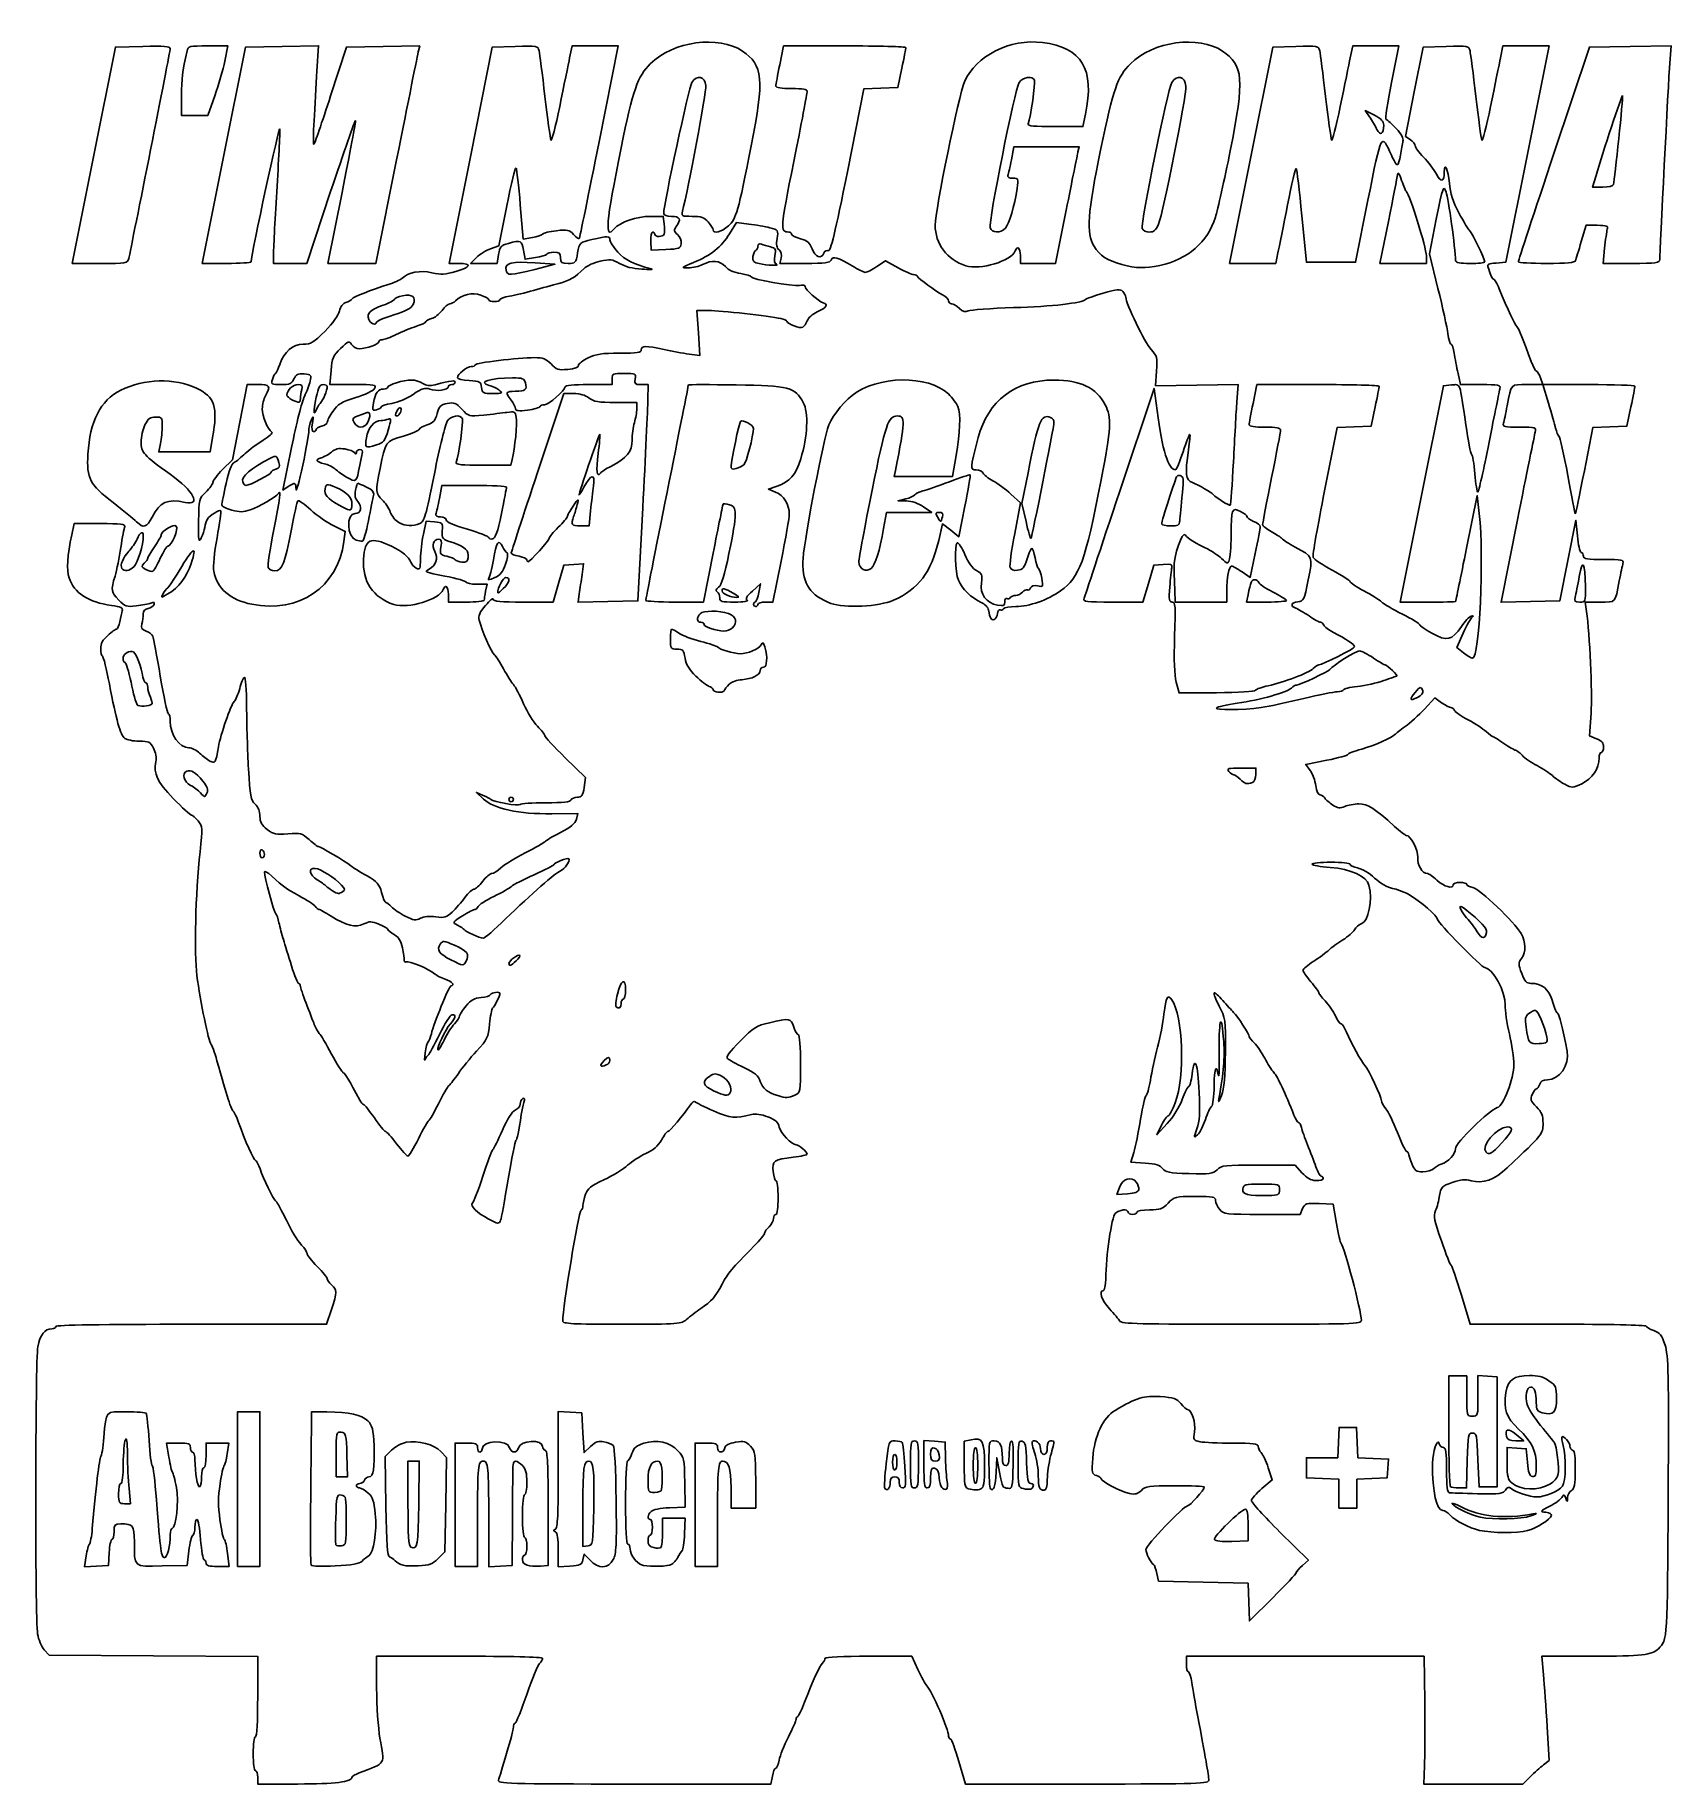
# Model space of a CAD drawing. Extents: x 32 to 761, y 0 to 780.
import ezdxf

# ---------------------------------------------------------------- set-up
doc = ezdxf.new("R2010")
doc.units = 0
doc.layers.add('Image', color=7, linetype='CONTINUOUS')

msp = doc.modelspace()

# ---------------------------------------------------------------- linework, layer by layer
at = {"layer": 'Image', "color": 7}
for points in [[(57.945906, 726.25), (67.593389, 774.5), (79.796695, 774.780779)], [(108.89694, 775), (117.75578, 775), (116.37424, 768.25)], [(115.94645, 726.25), (125.59448, 774.5), (141.85254, 774.775036), (158.11061, 775.050073), (157.43536, 763.775036)], [(163.53051, 752.761905), (170.56103, 774.5), (186.89528, 774.775321), (203.22953, 775.050643), (202.68723, 772.775321)], [(220.64921, 678), (216.29842, 678), (225.94545, 726.25), (235.59248, 774.5), (245.76849, 774.784677)], [(270.06515, 769.75), (271.1418, 775), (281.42168, 775), (291.70156, 775), (283.19211, 732.25)], [(363.72531, 766.61821), (365.45061, 775), (392.72531, 775)], [(573.94545, 726.25), (583.59248, 774.5), (593.76849, 774.784677)], [(618.06515, 769.75), (619.1418, 775), (629.43074, 775), (639.71969, 775), (636.44122, 758.75)], [(644.82531, 733.199994), (642.65063, 734.643932), (646.6127, 754.571966), (650.57477, 774.5), (660.75963, 774.784677)], [(685.06515, 769.75), (686.1418, 775), (696.42169, 775), (706.70158, 775), (697.05774, 726.75), (687.41389, 678.5), (683.12359, 678.18843)], [(708.83379, 727.00793), (724.66757, 774.5), (742.85907, 774.772656), (761.05058, 775.045313), (760.48875, 767.272656)], [(418.16471, 765), (416.42089, 756.5), (408.84648, 756.210385), (401.27208, 755.920769), (394.00816, 719.540843)], [(111.87372, 752.75), (108.75475, 744), (102.87737, 744), (97, 744), (97.02445, 752.75), (97.024446, 752.75)], [(500.00417, 744.520111), (498.8582, 739), (486.46049, 739)], [(628.87033, 744.066153), (624.74066, 746.172955), (626.65636, 743.336477)], [(60.63016, 678), (48.298424, 678), (57.945906, 726.25)], [(117.14919, 678), (106.2984, 678), (115.94643, 726.25), (115.94645, 726.25)], [(467.01184, 724.25), (468.1418, 730), (482.67931, 730), (497.21682, 730), (496.68108, 727.75)], [(585.84051, 682.75), (584.83427, 678), (574.56635, 678), (564.29842, 678), (573.94545, 726.25)], [(192.92454, 724.25), (183.70415, 678), (172.99587, 678), (162.2876, 678), (168.63625, 709.674212)], [(163.52085, 710.062561), (152.83349, 678), (145.41675, 678), (138, 678), (138.016, 681.75)], [(727.63879, 717.25), (726.1078, 712), (730.58528, 712)], [(242.02999, 703.650881), (238.48304, 685.80822), (234.85183, 684.55987)], [(253.43763, 689.56627), (249.37525, 688.8876), (248.06723, 704.193802)], [(625.95725, 706.282692), (620.4145, 678.5), (609.45725, 678.5), (598.5, 678.5), (596.5, 699.17708)], [(312.177, 695.60931), (311.78119, 699), (306.01771, 699)], [(341.35777, 691.26862), (344.43812, 696.22387), (349.96906, 695.57836)], [(491.42689, 701.75), (486.70844, 678), (478.85422, 678), (471, 678), (471, 681.5)], [(652, 681.43086), (652, 678), (641.63988, 678), (631.27975, 678), (635.03514, 696.75)], [(657.14895, 666.88306), (653.34733, 682.26612), (656.43121, 697.69457)], [(728.16479, 695), (723.1948, 695), (721.04915, 687.75)], [(312.96412, 684.20919), (306.42824, 683.91838), (306.2671, 687.95919)], [(228.56485, 680.65576), (225.90909, 678), (231.82674, 678), (237.74438, 678), (238.37669, 681.95424)], [(249.50792, 683.9531), (250.19164, 679.90619), (254.84582, 680.59012)], [(364.38193, 680.38558), (363.78318, 678), (374.92298, 678)], [(406.99092, 676.61269), (410.93895, 679.22537), (416.45433, 676.11269)], [(743.3835, 678), (730.76701, 678), (731.44466, 684.75)], [(254.5, 675.34842), (263.5, 677.64751), (254.69692, 678.27882)], [(323.32956, 637.61252), (328.15912, 637.01645), (327.45074, 647.00823), (326.74236, 657), (332.12118, 656.992)], [(115.36493, 586.0988), (119.72986, 590.5), (123.00123, 607.25), (126.27259, 624), (131.1363, 624)], [(163.69955, 630.25), (163.18966, 624), (173.63001, 624)], [(289, 626.5), (289, 624), (278.5, 624)], [(304.92295, 617.25), (305, 624), (301.88342, 624)], [(531.73427, 630), (531.30049, 623.5), (549.67722, 623.7929), (568.05395, 624.08579), (567.5031, 616.2929)], [(574.72531, 615.61821), (576.45061, 624), (603.72531, 624)], [(676.1995, 624), (667.16573, 624), (666.09838, 628.97688)], [(706.41863, 615.75), (703.93571, 624), (697.03524, 624)], [(702.85016, 627), (703.89596, 624), (724.44798, 624)], [(255.73944, 584.73459), (267.47889, 620), (271.83171, 620)], [(531.91863, 612.4001), (530.60278, 622.30021), (515.29402, 576.4001)], [(652.64921, 527), (640.29842, 527), (649.94191, 575.25), (659.5854, 623.5), (663.15724, 623.80229)], [(290.63486, 616), (300, 616), (300, 613.2434)], [(629.16471, 614), (627.42089, 605.5), (619.8491, 605.21043), (612.27732, 604.92086), (606.61593, 576.60146)], [(743.16471, 614), (741.42089, 605.5), (733.83087, 605.2101), (726.24085, 604.92021), (722.41134, 585.50252)], [(110.89735, 600.33191), (109.79469, 594), (98.352032, 594), (86.909374, 594), (87.681252, 597.75)], [(144.59928, 578.47309), (142.26892, 576.94619), (146.08554, 595.91703)], [(244.42739, 590.56672), (243.78318, 588), (231.42298, 588)], [(415.29784, 585.75), (414.75, 583), (427.71251, 583), (440.67502, 583), (442.33751, 592.30754)], [(212.01184, 573.25), (213.1418, 579), (227.5709, 579)], [(361.89645, 576.04289), (358.69858, 577.36749), (362.55489, 578.70258)], [(473.51196, 562.94765), (471.69561, 570.90033), (474.40034, 584.70016)], [(427.78519, 569.5), (431.46427, 567), (421.39229, 567), (411.32031, 567), (410.02824, 559.75)], [(419.87926, 573.0025), (416.5, 572.20472), (420.30305, 572.10236)], [(434.59676, 554.49661), (436.34154, 561.89756), (439.96944, 559.0242), (443.59735, 556.15085), (446.27944, 569.76133)], [(466.8012, 575.153), (471.10241, 571.21234), (468.4589, 557.56791)], [(675.57573, 566.5), (674.68924, 574.5), (669.89276, 551)], [(48.089392, 556.98122), (49.165728, 562), (60.689853, 562)], [(204.8872, 557.30548), (206.16482, 563.11093), (209.83241, 562.80548)], [(274.38032, 530.72033), (273.81418, 526.94066), (287.15709, 527.22033), (300.5, 527.5), (302.67295, 569)], [(279.42515, 567.75), (278.76701, 561), (274.8835, 561)], [(692.61976, 563.72194), (685.27802, 526.94389), (698.35125, 527.22194), (711.42448, 527.5), (715.02314, 545.5), (718.62181, 563.5), (719.29617, 556.50491)], [(164.91824, 560.96848), (170.04671, 558.50002), (169.43048, 554.03932)], [(316.86042, 527.00004), (329.72083, 527.00004), (334.0135, 548.75004)], [(575.70329, 548.73682), (573.5, 537.97364), (569.80305, 540.48682)], [(249.33256, 527), (262.66512, 527), (265.09746, 535.25), (267.52979, 543.5), (271.88797, 543.81351), (276.24614, 544.12702), (275.5963, 539.31351)], [(357.35547, 527), (360.71094, 527), (364.35609, 545.25)], [(512.26517, 527), (525.66512, 527), (528.09746, 535.25), (530.52979, 543.5), (534.6853, 543.80361)], [(224, 527.00003), (216, 527.00003), (216, 530.50003)], [(228.625, 535.00003), (233.25, 535.00003), (232.625, 531.87503)], [(351.54029, 531.90028), (355.12025, 535.15797), (354.41678, 531.32901)], [(563, 531.875), (563, 527), (551.5, 527), (540, 527), (539.83802, 532.25)], [(580.97956, 527), (571.84109, 527), (572.4952, 530.25)], [(729.31907, 527), (722.77291, 527), (723.40156, 522.75)], [(668.45234, 513.11358), (665.60443, 506.72715), (668.55221, 504.36854)], [(540.49565, 491.36107), (541.73852, 486.5), (558.45668, 486.5824)], [(658.7974, 482.14427), (655.78605, 484.28853), (651.14303, 479.33069)], [(725.3969, 477.42305), (724.75025, 467.34609), (727.87512, 466.05173)], [(276.53535, 444.38717), (277.19325, 448.77434), (268.09662, 457.62521)], [(576, 450.10699), (576, 453), (569.37756, 453)], [(607.601, 456.49384), (598.20199, 454.6458), (600.17556, 451.97641)], [(231.73286, 439.13762), (228.5, 442.1312), (231.5, 440.83595)], [(273.0665, 430.15626), (273.75407, 432.7272), (262.12704, 432.6136)], [(341.53513, 308.0567), (341.53513, 308.05684)], [(536.45759, 294.5), (531.88944, 289.5), (533.96504, 293.75)], [(521.5838, 281.61219), (520.26086, 277.21638), (526.62163, 276.81136)], [(577.20819, 275.97995), (593.5, 275.95985), (596.5, 272.57625)], [(515.13332, 265.95256), (514.06679, 262.89311), (518.7744, 263.19653)], [(611.89332, 250), (610.4498, 258.5), (604.2252, 258.79771)], [(596.83978, 256.54771), (595.67897, 254), (578.70678, 254)], [(101.35931, 205), (161.71861, 205), (163.85931, 211.521)], [(667.62599, 217.96818), (671.49999, 205.02037), (710.74999, 205.01017)], [(670, 173), (670, 182), (666, 182), (662, 182), (662, 157.66667)], [(675, 144.5), (675.5, 132.5), (679.5, 132.5), (683.5, 132.5), (683.5, 157), (683.5, 181.5), (679.25, 181.8075), (675, 182.115), (675, 173.0575)], [(161.75, 165.94039), (155, 166), (154.77577, 144.25)], [(279.40331, 150.49133), (276.5, 147.79398), (276, 156.64699), (275.5, 165.5), (270.25, 165.80226), (265, 166.10452), (265, 140.13559)], [(95.698082, 152), (90.396163, 152), (91.399678, 145.75)], [(117.42249, 147.25), (118.12256, 152), (113.06128, 152), (108.00001, 152), (108.00001, 146.5)], [(190.71402, 148.86787), (187.8914, 146.04524), (188.1957, 123.85481)], [(211.5, 100.53615), (214.5, 103.5), (214.80347, 124.54628), (215.10694, 145.59257), (212.61869, 148.27743)], [(224, 152), (219, 152), (219, 124.5), (219, 97), (224, 97), (229, 97), (229, 118.91821)], [(331, 152), (326, 152), (326, 124.5), (326, 97), (331, 97), (336, 97), (336, 118.91821)], [(437.64254, 145.16231), (437.5, 152.5), (432.75, 152.80479), (428, 153.10958), (428, 142.55479)], [(449.04096, 153.509), (446, 152.84109), (446, 142.49387)], [(697, 143.50879), (696.5, 149.5), (692.25, 149.8075), (688, 150.115), (688, 143.04771)], [(691.82886, 153), (695.42445, 153), (691.96223, 155.8949)], [(170.78621, 146.75), (171.07242, 137), (168.53621, 137), (166, 137), (166, 147.06955)], [(198, 125.08333), (198, 144), (200.52159, 144), (203.04319, 144), (202.77159, 124.83254)], [(460.1972, 139), (460.5, 145.5), (461.72498, 139.10835)], [(578.64208, 131.71013), (583.28416, 135.6284), (581.48622, 141.04149)], [(666.63589, 132), (669.93844, 132), (670.21922, 144.25)], [(314.63015, 123.20158), (321.5, 123.5), (321.38011, 134.50496)], [(342, 132.07143), (342, 123), (347.5, 123), (353, 123), (353, 135.54364)], [(73.651714, 131.75), (74.28921, 125), (71.644605, 125)], [(234, 118.86595), (234, 96.89548), (239.25, 97.19774), (244.5, 97.5), (244.5796, 119)], [(257.11167, 97.17632), (260.5, 97.5), (260.5, 122.91596)], [(278.25, 106.18045), (276, 105.8609), (276, 123.34866)], [(321.26775, 111.56999), (321.5, 118.5), (316.5, 118.5), (311.5, 118.5), (311.497, 112.33067)], [(572.5, 115.5), (572.5, 108.5), (565.33503, 108.20791)], [(596.70496, 97.42264), (599.40991, 99.74934), (586.70496, 112.31676)], [(54.569325, 101.69533), (53.861058, 96.89066), (59.180529, 97.19533), (64.5, 97.5), (64.799904, 103.25)], [(88.374891, 97.21842), (99.5, 97.5), (100.29615, 104)], [(113.13768, 97), (118.27536, 97), (117.60406, 102.71176)], [(265, 104.36441), (265, 96.89548), (270.20936, 97.19774)], [(276.01204, 100), (276.60536, 102.5), (279.16735, 99.75)], [(531.88961, 93.87926), (532.57951, 90.5), (552.53975, 90), (572.5, 89.5), (572.79261, 81.11596), (573.08522, 72.73191), (583.54261, 83.08959)], [(131, 38.9622), (131, 56.9244), (84.556436, 57.2122), (38.112872, 57.5), (35.874631, 59.90333)], [(221, 57), (184, 57), (184.0349, 42.75)], [(425.31629, 51.04705), (422.58383, 57), (403.29191, 57)], [(651.23703, 36.75), (651, 57), (598, 57), (545, 57), (545, 53.5)], [(726.13655, 57), (703.4033, 57), (704.184, 48.75)], [(705.83767, 25.5), (706.71065, 10.5), (704.1596, 8.5)], [(500.74351, 0), (446.48702, 0), (443.59914, 10)], [(698.27094, 3.25), (694.93333, 0), (672.89532, 0), (650.85731, 0), (651.16563, 8.25)], [(148.85079, 0), (131, 0), (131, 3)], [(360.43402, 3.5), (359.77742, 0), (298.82132, 0)]]:
    msp.add_lwpolyline(points, dxfattribs=at)
for points in [[(632.98469, 739.729676)], [(735.40382, 713.25)], [(532.55157, 695.46918)], [(378.14462, 684.47661)], [(693, 678.75793)], [(254.5, 675.34842)], [(362.22207, 677.67159)], [(446.64846, 676.97089)], [(516.24359, 677.54696)], [(184, 651.82394)], [(146.25, 617.22049)], [(159.15977, 616.02035)], [(182.60121, 615.83599)], [(193.0458, 612.08565)], [(173.99494, 607.00946)], [(179.48999, 600.25)], [(342.03942, 587.68261)], [(124.34014, 580.55598)], [(148.10072, 577.25)], [(170.54248, 582.77661)], [(169, 569.31817)], [(77, 562.79667)], [(193.85606, 562.5164)], [(434, 565)], [(473.51196, 562.94765)], [(534, 561.78972)], [(174.89465, 554.66147)], [(234, 555.761)], [(70.494469, 542.00895)], [(81.192373, 541.53209)], [(251, 545.88871)], [(88.892847, 530.79978)], [(233.84959, 537.35651)], [(238, 531.17646)], [(722.90032, 533.75)], [(128.34375, 526.04144)], [(191.64846, 525.97092)], [(340.25, 530.03116)], [(354, 526)], [(414.42034, 527.82511)], [(342.57143, 515.42857)], [(460.82149, 521.84316)], [(341.20056, 490.34809)], [(650.3586, 487.50789)], [(83.912441, 481.63645)], [(578.3308, 480.02718)], [(106.5065, 447.20033)], [(574.41821, 446.60699)], [(243, 439)], [(134, 414.44098)], [(168.88763, 397.90939)], [(241.53707, 385.75)], [(678.79855, 379.6681)], [(223.96123, 366.92756)], [(246.21904, 366.98944)], [(293, 348)], [(705.66703, 332.95047)], [(286.41821, 320.60695)], [(370.45295, 307.16052)], [(202.67051, 287.75)], [(685.51036, 285.75)], [(655.22521, 274.36807)], [(606, 270)], [(523.76991, 265.0193)], [(586.5, 265)], [(239.31212, 251.37098)], [(322.27755, 207.25)], [(623, 206.75037)], [(132, 131.5), (132, 166), (127, 166), (122, 166), (122, 131.5), (122, 97), (127, 97), (132, 97)], [(621, 129.45431), (621, 135.90862), (627.75, 136.20431), (634.5, 136.5), (634.8052, 140.70305), (635.11041, 144.9061), (628.3052, 145.20305), (621.5, 145.5), (621.20431, 152.25), (620.90862, 159), (617, 159), (613.09138, 159), (612.79569, 152.25), (612.5, 145.5), (605.5, 145.5), (598.5, 145.5), (598.5, 141), (598.5, 136.5), (605.75, 136.20619), (613, 135.91238), (613, 129.45619), (613, 123), (617, 123), (621, 123)], [(414, 143.5)], [(425.54903, 142.5036)], [(431, 147.07332)], [(450, 142)], [(305, 135.57143)], [(413, 134.55902)], [(438.35978, 134.95109)], [(460.1972, 139)], [(476.77083, 132.8125)], [(483, 135.7899)], [(707.29117, 133.85539)], [(69, 129.5)], [(453.41821, 131.60703)], [(676, 118.93947)], [(697.11763, 113.01605)], [(165.83863, 106.69281)], [(199.25, 105.66667)], [(557.48861, 109.01844)], [(177.51112, 99.36826)], [(211.5, 100.53615)], [(276.01204, 100)], [(314.6261, 97.59789)], [(594, 94.2716)]]:
    msp.add_lwpolyline(points, close=True, dxfattribs=at)
for points in [[(306.0349, 767.034897), (316.04548, 777.045477), (336.5515, 779.870576), (347.09637, 772.691907)], [(520.0349, 767.034897), (530.04548, 777.045477), (550.5515, 779.870576), (561.09637, 772.691907)], [(92, 773.749283), (92, 772.580057), (74.835961, 685.83113), (73.500342, 680.25)], [(79.796695, 774.780779), (89.344176, 775.000451), (92, 774.775965), (92, 773.749283)], [(97.024446, 752.75), (97.046066, 760.487485), (97.418756, 763.465815), (99.527142, 772.75)], [(99.527142, 772.75), (100.00984, 774.875559), (100.52806, 775), (108.89694, 775)], [(202.68723, 772.775321), (202.38897, 771.523895), (197.99576, 749.6875), (192.92454, 724.25)], [(245.76849, 774.784677), (255.66051, 775.061409), (255.9584, 775.005596), (256.44301, 772.784677)], [(256.44301, 772.784677), (256.7172, 771.528105), (257.88984, 762.4), (259.04889, 752.5)], [(347.09637, 772.691907), (356.30631, 766.42203), (356.8833, 760.215359), (351.01865, 730.5)], [(392.72531, 775), (407.72639, 775), (419.97942, 774.6625), (419.95426, 774.25)], [(419.95426, 774.25), (419.92916, 773.8375), (419.12381, 769.675), (418.16471, 765)], [(446.10135, 759.013946), (451.09974, 770.63302), (466.35313, 778.301857), (480.88329, 776.501014)], [(480.88329, 776.501014), (498.47441, 774.320802), (504.20202, 764.741009), (500.00417, 744.520111)], [(561.09637, 772.691907), (570.48707, 766.298975), (570.9407, 760.423235), (564.53216, 728.189745)], [(593.76849, 774.784677), (603.66051, 775.061409), (603.9584, 775.005596), (604.44301, 772.784677)], [(604.44301, 772.784677), (604.7172, 771.528105), (605.88984, 762.4), (607.04889, 752.5)], [(660.75963, 774.784677), (670.66088, 775.061426), (670.95837, 775.005733), (671.44301, 772.784677)], [(671.44301, 772.784677), (671.7172, 771.528105), (672.88984, 762.4), (674.04889, 752.5)], [(116.37424, 768.25), (115.61439, 764.5375), (113.58916, 757.5625), (111.87372, 752.75)], [(265.6312, 748), (267.47772, 757.075), (269.473, 766.8625), (270.06515, 769.75)], [(293.03186, 729.558165), (298.32082, 755.607873), (300.29353, 761.293529), (306.0349, 767.034897)], [(362, 757.11821), (362, 757.733226), (362.77639, 762.008226), (363.72531, 766.61821)], [(506.9002, 729.258634), (512.33156, 755.637964), (514.30036, 761.300365), (520.0349, 767.034897)], [(613.6312, 748), (615.47772, 757.075), (617.473, 766.8625), (618.06515, 769.75)], [(680.6312, 748), (682.47772, 757.075), (684.473, 766.8625), (685.06515, 769.75)], [(760.48875, 767.272656), (759.92452, 759.466818), (756, 682.9102), (756, 679.70946)], [(157.43536, 763.775036), (157.06397, 757.573766), (156.4703, 747.6625), (156.11609, 741.75)], [(324.55654, 758.726641), (323.24855, 756.730395), (312, 704.391268), (312, 700.301481)], [(320.36656, 701.25), (322.7943, 710.356704), (331.06049, 754.698067), (330.81131, 757.277529)], [(330.81131, 757.277529), (330.40715, 761.461135), (326.8832, 762.277568), (324.55654, 758.726641)], [(369, 756), (364.50667, 756), (362, 756.400426), (362, 757.11821)], [(433.00436, 695.06572), (433.01036, 701.524345), (443.5887, 753.173136), (446.10135, 759.013946)], [(470.4927, 758.629209), (468.54536, 755.657184), (456.6968, 696.53067), (457.5254, 693.91997)], [(477.30437, 759.649202), (476.45486, 761.862997), (472.19346, 761.224885), (470.4927, 758.629209)], [(474.51227, 740.25), (475.59079, 743.249236), (477.77478, 758.423336), (477.30437, 759.649202)], [(538.5281, 758.683225), (536.64439, 755.808332), (524.50077, 695.74335), (525.35381, 693.52037)], [(532.55157, 695.46918), (534.71583, 700.64898), (545.11591, 752.955439), (544.78573, 757)], [(544.78573, 757), (544.41976, 761.482877), (540.97043, 762.410704), (538.5281, 758.683225)], [(636.44122, 758.75), (634.59001, 749.574295), (633.57261, 742.351575), (634.1042, 742.159061)], [(155.98603, 731.011905), (156.26871, 731.018405), (159.66373, 740.805952), (163.53051, 752.761905)], [(259.04889, 752.5), (260.20793, 742.6), (261.40771, 733.825), (261.71507, 733)], [(376, 754.702796), (376, 755.642192), (374.06919, 756), (369, 756)], [(370.00211, 723.51051), (373.30095, 739.952805), (376, 753.989333), (376, 754.702796)], [(607.04889, 752.5), (608.20793, 742.6), (609.40771, 733.825), (609.71507, 733)], [(674.04889, 752.5), (675.20793, 742.6), (676.40771, 733.825), (676.71507, 733)], [(739.45884, 752.832362), (739.16831, 753.165062), (730.52146, 727.135092), (727.63879, 717.25)], [(735.40382, 713.25), (735.96577, 715.309669), (739.77294, 752.472662), (739.45884, 752.832362)], [(156.11609, 741.75), (155.76187, 735.8375), (155.70335, 731.005357), (155.98603, 731.011905)], [(174.59656, 741.736773), (174.38297, 741.950364), (169.3989, 727.696969), (163.52085, 710.062561)], [(168.63625, 709.674212), (172.12801, 727.095029), (174.81015, 741.523181), (174.59656, 741.736773)], [(261.71507, 733), (262.02242, 732.175), (263.78468, 738.925), (265.6312, 748)], [(609.71507, 733), (610.02242, 732.175), (611.78468, 738.925), (613.6312, 748)], [(626.65636, 743.336477), (627.71, 741.776415), (629.19899, 739.253914), (629.96523, 737.73092)], [(632.98469, 739.729676), (632.99579, 741.343094), (631.8586, 742.541649), (628.87033, 744.066153)], [(634.1042, 742.159061), (634.62199, 741.971544), (636.61946, 740.171544), (638.54302, 738.159061)], [(676.71507, 733), (677.02242, 732.175), (678.78468, 738.925), (680.6312, 748)], [(140.8846, 738), (140.8225, 740.607696), (128.31424, 682.87156), (128.04836, 678.75)], [(139.49998, 710), (140.30736, 723.475), (140.93044, 736.075), (140.8846, 738)], [(486.46049, 739), (476.96925, 739), (474.16815, 739.293046), (474.51227, 740.25)], [(636.40397, 726.25), (631.86635, 736.401133), (632.0274, 736.708969), (625.95725, 706.282692)], [(629.96523, 737.73092), (631.49015, 734.699939), (632.95681, 735.670809), (632.98469, 739.729676)], [(638.54302, 738.159061), (640.88509, 735.708726), (641.88436, 733.839324), (641.56802, 732.5)], [(647, 730.49861), (647, 731.190205), (646.02139, 732.405828), (644.82531, 733.199994)], [(283.19211, 732.25), (278.5119, 708.7375), (274.5243, 689.30775), (274.33076, 689.07277)], [(290.00966, 693.51164), (285.55866, 688.14851), (286.21588, 695.98742), (293.03186, 729.558165)], [(351.01865, 730.5), (345.1405, 700.716224), (344.36281, 697.9795), (340.85962, 694.75)], [(496.68108, 727.75), (496.38643, 726.5125), (494.02204, 714.8125), (491.42689, 701.75)], [(503.76761, 685.85347), (500.28631, 691.45172), (500.91796, 700.20379), (506.9002, 729.258634)], [(564.53216, 728.189745), (561.98321, 715.369105), (559.02302, 702.047564), (557.95395, 698.58632)], [(639.02407, 722), (638.62789, 722), (637.44885, 723.9125), (636.40397, 726.25)], [(640.42001, 726.25), (640.04841, 723.9125), (639.42024, 722), (639.02407, 722)], [(641.56802, 732.5), (641.30821, 731.4), (640.7916, 728.5875), (640.42001, 726.25)], [(650.75, 725.350236), (648.6875, 727.490246), (647, 729.807015), (647, 730.49861)], [(656.46045, 717.761144), (655.3822, 719.795134), (652.8125, 723.210226), (650.75, 725.350236)], [(693, 678.75793), (693, 679.17479), (700.1252, 700.887292), (708.83379, 727.00793)], [(246.16807, 720.496769), (245.84295, 721.044991), (243.98082, 713.464342), (242.02999, 703.650881)], [(248.06723, 704.193802), (247.34781, 712.612211), (246.49319, 719.948546), (246.16807, 720.496769)], [(367.75, 692.01531), (363.82938, 692.06331), (363.90501, 693.12095), (370.00211, 723.51051)], [(394.00816, 719.540843), (388.3561, 691.23364), (386.44163, 683.27704), (385.38055, 683.68421)], [(465.47233, 717.25), (465.69759, 717.9375), (466.39037, 721.0875), (467.01184, 724.25)], [(593.96057, 720.383176), (593.66389, 720.674131), (591.94191, 713.394443), (590.13395, 704.206092)], [(596.5, 699.17708), (595.4, 710.54948), (594.25726, 720.092222), (593.96057, 720.383176)], [(635.03514, 696.75), (637.10061, 707.0625), (638.95529, 716.394608), (639.15665, 717.488018)], [(639.15665, 717.488018), (639.41188, 718.873888), (639.96096, 718.116667), (640.96945, 714.988018)], [(659.98469, 718.809017), (659.95499, 714.325542), (658.50953, 713.89577), (656.46045, 717.761144)], [(662.26201, 713.776934), (661.74459, 719.789715), (660.01651, 723.608152), (659.98469, 718.809017)], [(138.016, 681.75), (138.025, 683.8125), (138.6926, 696.525), (139.49998, 710)], [(464.30022, 693.77925), (465.98934, 695.64571), (468.3848, 703.714765), (469.54338, 711.440736)], [(467.64493, 716), (466.02744, 716), (465.21578, 716.466986), (465.47233, 717.25)], [(469.54338, 711.440736), (470.20497, 715.852489), (470.14354, 716), (467.64493, 716)], [(640.96945, 714.988018), (641.76512, 712.519608), (642.74981, 710.262465), (643.15764, 709.972144)], [(643.15764, 709.972144), (644.53338, 708.992812), (652, 684.89212), (652, 681.43086)], [(656.43121, 697.69457), (659.41982, 712.646393), (659.5551, 713.020723), (660.81018, 709.811513)], [(660.81018, 709.811513), (661.84035, 707.177369), (664.89163, 684.8146), (664.98012, 679.25)], [(666.50743, 700.5), (663.78939, 705.634925), (662.65824, 709.172422), (662.26201, 713.776934)], [(730.58528, 712), (733.31871, 712), (735.19561, 712.486896), (735.40382, 713.25)], [(590.13395, 704.206092), (588.32599, 695.01774), (586.39394, 685.3625), (585.84051, 682.75)], [(306.01771, 699), (300.06031, 699), (292.37894, 696.36644), (290.00966, 693.51164)], [(312, 700.301481), (312, 699.48074), (313.29283, 699), (315.5, 699)], [(312.2031, 691.10931), (312.40648, 691.71943), (312.39475, 693.74443), (312.177, 695.60931)], [(315.5, 699), (319.31265, 699), (319.93436, 697.66007), (317.60181, 694.47012)], [(317.60181, 694.47012), (316.37216, 692.78847), (316.44183, 692.35139), (318.17988, 690.84399)], [(324.70303, 699), (320.07285, 699), (319.80393, 699.13953), (320.36656, 701.25)], [(331.81966, 696.49239), (330.04271, 698.53608), (328.72608, 699), (324.70303, 699)], [(334, 692.99239), (334, 693.53821), (333.01885, 695.11321), (331.81966, 696.49239)], [(340.85962, 694.75), (337.92883, 692.04819), (334, 691.04152), (334, 692.99239)], [(349.96906, 695.57836), (353.01108, 695.22333), (357.22253, 694.47118), (359.32784, 693.90692)], [(446.64846, 676.97089), (438.4411, 679.59138), (432.99625, 686.81235), (433.00436, 695.06572)], [(528.51964, 692), (530.52138, 692), (531.42799, 692.78007), (532.55157, 695.46918)], [(557.95395, 698.58632), (554.51877, 687.4645), (545.63608, 679.76288), (533.20078, 677.12438)], [(671.38651, 692.5), (670.74091, 693.05), (668.54533, 696.65), (666.50743, 700.5)], [(732.62855, 693.25), (733.06241, 694.74983), (732.42429, 695), (728.16479, 695)], [(238.37669, 681.95424), (238.94062, 685.48086), (239.41405, 686.02097), (242.7545, 686.94866)], [(242.7545, 686.94866), (248.37547, 688.50969), (248.76747, 688.33582), (249.50792, 683.9531)], [(258.03824, 691.08884), (257.74221, 690.62469), (255.67193, 689.93953), (253.43763, 689.56627)], [(264.13751, 692.58634), (261.07894, 692.22687), (258.33427, 691.55299), (258.03824, 691.08884)], [(271.83872, 690.94274), (269.92586, 692.99595), (269.10793, 693.17052), (264.13751, 692.58634)], [(274.33076, 689.07277), (274.13723, 688.8378), (273.01581, 689.67928), (271.83872, 690.94274)], [(273.64182, 682.67516), (274.49978, 687.34912), (274.5014, 687.35064), (280, 688.63279)], [(280, 688.63279), (287.16978, 690.30461), (288, 690.29113), (288, 688.50288)], [(288, 688.50288), (288, 687.67947), (289.60313, 685.23129), (291.56252, 683.06248)], [(306.2671, 687.95919), (306.17848, 690.18164), (306.53212, 692), (307.05298, 692)], [(307.05298, 692), (307.57384, 692), (308, 691.55), (308, 691)], [(308, 691), (308, 689.63138), (311.74291, 689.72872), (312.2031, 691.10931)], [(319.82807, 686.815), (319.5284, 684.70039), (318.93425, 684.47483), (312.96412, 684.20919)], [(318.17988, 690.84399), (319.35894, 689.8214), (320.0238, 688.19615), (319.82807, 686.815)], [(325.2698, 678.42015), (333.01006, 681.60313), (337.65578, 685.31338), (341.35777, 691.26862)], [(355.5929, 686.60272), (354.56521, 686.99708), (354, 686.67332), (354, 685.69032)], [(359.67976, 685.36553), (358.30808, 685.7098), (356.469, 686.26653), (355.5929, 686.60272)], [(359.32784, 693.90692), (363.08028, 692.9012), (363.14314, 692.80674), (362.5189, 689.11186)], [(362.5189, 689.11186), (362.05033, 686.3384), (362.29137, 685.00307), (363.43139, 684.05694)], [(369, 691.03854), (369, 691.56734), (368.4375, 692.00689), (367.75, 692.01531)], [(372.94373, 689.01515), (370.77468, 689.59922), (369, 690.50974), (369, 691.03854)], [(378.14462, 684.47661), (377.12798, 687.28808), (376.13296, 688.15638), (372.94373, 689.01515)], [(457.5254, 693.91997), (458.30028, 691.47853), (462.14581, 691.39865), (464.30022, 693.77925)], [(525.35381, 693.52037), (525.67469, 692.68416), (527.09932, 692), (528.51964, 692)], [(678, 678.62495), (678, 679.99419), (672.48536, 691.56386), (671.38651, 692.5)], [(721.04915, 687.75), (719.86904, 683.7625), (718.71433, 679.9375), (718.48313, 679.25)], [(731.44466, 684.75), (731.81737, 688.4625), (732.35012, 692.2875), (732.62855, 693.25)], [(73.500342, 680.25), (72.978029, 678.06741), (72.592421, 678), (60.63016, 678)], [(128.04836, 678.75), (128.02176, 678.3375), (123.11713, 678), (117.14919, 678)], [(234.85183, 684.55987), (232.85466, 683.87328), (230.02552, 682.11643), (228.56485, 680.65576)], [(254.69692, 678.27882), (244.47797, 679.01167), (240.89361, 678.12284), (241.6959, 675.05489)], [(254.84582, 680.59012), (257.40562, 680.96628), (259.65, 681.66239), (259.83333, 682.13702)], [(259.83333, 682.13702), (260.01667, 682.61166), (261.47917, 683), (263.08333, 683)], [(263.08333, 683), (265.52778, 683), (266, 682.59524), (266, 680.5)], [(266, 680.5), (266, 678.32471), (266.44055, 678), (269.39182, 678)], [(269.39182, 678), (272.64154, 678), (272.81959, 678.19587), (273.64182, 682.67516)], [(283.69838, 679.02874), (280.94191, 678.43758), (277.69558, 676.95178), (276.48431, 675.72695)], [(292.34717, 677.95767), (289.10499, 679.8706), (288.16606, 679.98688), (283.69838, 679.02874)], [(291.56252, 683.06248), (294.80693, 679.47131), (298.1135, 677.81911), (306.5, 675.59866)], [(339.51392, 676.57948), (336.94834, 679.34779), (333.49927, 679.66269), (329.36431, 677.50616)], [(351.77947, 681.03705), (351.55077, 679.02153), (352.04499, 678.45262), (354.5, 677.90537)], [(353.02947, 683.83333), (352.49567, 683.65), (351.93317, 682.39167), (351.77947, 681.03705)], [(354, 685.69032), (354, 684.85231), (353.56326, 684.01667), (353.02947, 683.83333)], [(361.55893, 681.46243), (362.10173, 684.3558), (361.88166, 684.81288), (359.67976, 685.36553)], [(362.22207, 677.67159), (361.36069, 678.01784), (361.14453, 679.25351), (361.55893, 681.46243)], [(363.43139, 684.05694), (364.42813, 683.22972), (364.76713, 681.92036), (364.38193, 680.38558)], [(374.92298, 678), (383.99897, 678), (386.17153, 678.28342), (386.64981, 679.5298)], [(383.40144, 682.60375), (382.31779, 679.77981), (379.47703, 680.79189), (378.14462, 684.47661)], [(385.38055, 683.68421), (384.63052, 683.97203), (383.73992, 683.48582), (383.40144, 682.60375)], [(386.64981, 679.5298), (387.37877, 681.42944), (389.72465, 680.76624), (396.05577, 676.87067)], [(468.66835, 683.57811), (466.93138, 679.05165), (453.11545, 674.90608), (446.64846, 676.97089)], [(471, 681.5), (471, 685.02958), (469.6776, 686.20818), (468.66835, 683.57811)], [(516.24359, 677.54696), (509.53051, 679.35451), (506.59266, 681.31053), (503.76761, 685.85347)], [(664.98012, 679.25), (664.99392, 678.38024), (666.97727, 678), (671.5, 678)], [(671.5, 678), (675.075, 678), (678, 678.28123), (678, 678.62495)], [(705.53138, 678), (698.63912, 678), (693, 678.34107), (693, 678.75793)], [(718.48313, 679.25), (718.17673, 678.33886), (714.66563, 678), (705.53138, 678)], [(756, 679.70946), (756, 678.18718), (754.61856, 678), (743.3835, 678)], [(189.2035, 668.59284), (191.79043, 669.3942), (194.49043, 670.60115), (195.2035, 671.27493)], [(195.2035, 671.27493), (198.11871, 674.02953), (203.51544, 675.07663), (208.66776, 673.88733)], [(208.66776, 673.88733), (212.75806, 672.94318), (214.59821, 673.03199), (219.30674, 674.4008)], [(219.30674, 674.4008), (226.08266, 676.37061), (226.69041, 678), (220.64921, 678)], [(241.6959, 675.05489), (242.36742, 672.487), (243.39052, 672.51045), (254.5, 675.34842)], [(276.48431, 675.72695), (272.61503, 671.81439), (269.98263, 670.25237), (265.18401, 669.02153)], [(302.24209, 675.44046), (298.18547, 675.68116), (294.70483, 676.56662), (292.34717, 677.95767)], [(306.5, 675.59866), (307.6, 675.30742), (305.68394, 675.23623), (302.24209, 675.44046)], [(323, 676.0299), (319.6269, 676.0468), (319.7092, 676.1335), (325.2698, 678.42015)], [(329.36431, 677.50616), (327.78894, 676.68455), (324.925, 676.02023), (323, 676.0299)], [(346.37859, 673.46594), (343.40853, 673.91132), (340.95561, 675.02387), (339.51392, 676.57948)], [(351, 672.04348), (351, 672.44467), (348.92037, 673.08477), (346.37859, 673.46594)], [(372.46149, 668.23739), (369.51752, 667.67461), (351, 670.9586), (351, 672.04348)], [(354.5, 677.90537), (358.05166, 677.11366), (364.06275, 676.93168), (362.22207, 677.67159)], [(396.05577, 676.87067), (398.62175, 675.2918), (401.24358, 674), (401.88204, 674)], [(401.88204, 674), (402.5205, 674), (404.8195, 675.17571), (406.99092, 676.61269)], [(416.45433, 676.11269), (419.48778, 674.40071), (422.61402, 673), (423.40152, 673)], [(423.40152, 673), (424.18902, 673), (424.98333, 672.65915), (425.16667, 672.24256)], [(425.16667, 672.24256), (425.65466, 671.13368), (433.05628, 665.66286), (436.25, 664.05044)], [(533.20078, 677.12438), (526.45394, 675.69285), (522.79051, 675.78414), (516.24359, 677.54696)], [(683.12359, 678.18843), (679.54747, 677.92872), (678.94927, 677.59579), (679.53009, 676.18843)], [(679.53009, 676.18843), (679.91334, 675.25979), (680.45334, 673.7125), (680.73008, 672.75)], [(680.73008, 672.75), (681.00683, 671.7875), (681.56244, 671), (681.96476, 671)], [(681.96476, 671), (682.36708, 671), (683.48541, 669.0875), (684.44994, 666.75)], [(173.07212, 662.15598), (173.67876, 663.09588), (181.38487, 666.17083), (189.2035, 668.59284)], [(195.5747, 663.57999), (193.60861, 663.21115), (192, 662.52496), (192, 662.05512)], [(200.29148, 659.74038), (201.78389, 663.01587), (200.05774, 664.42102), (195.5747, 663.57999)], [(230.42705, 663.89022), (226.65239, 665.25515), (222.17311, 664.22061), (219.17857, 661.29223)], [(234, 661.79911), (234, 662.23862), (232.39217, 663.17962), (230.42705, 663.89022)], [(243.25, 663.42174), (240.9125, 663.04919), (239, 662.3519), (239, 661.87219)], [(254, 665.95959), (250.425, 664.93632), (245.5875, 663.79428), (243.25, 663.42174)], [(265.18401, 669.02153), (262.6078, 668.36074), (257.575, 666.98287), (254, 665.95959)], [(375, 667.76254), (375, 668.2906), (373.85767, 668.50429), (372.46149, 668.23739)], [(383.06544, 660.47922), (380.72983, 661.22053), (375, 666.39471), (375, 667.76254)], [(436.25, 664.05044), (437.7625, 663.28682), (439, 662.06308), (439, 661.33102)], [(500, 661.93972), (500.275, 662.3041), (503.82744, 663.55893), (507.89431, 664.72824)], [(507.89431, 664.72824), (514.11721, 666.51744), (515.50338, 666.63947), (516.64431, 665.49855)], [(516.64431, 665.49855), (517.38994, 664.75292), (518, 663.60172), (518, 662.94032)], [(518, 662.94032), (518, 660.22483), (526.52611, 642.5521), (529.2414, 639.63941)], [(661.60411, 646.75), (661.24466, 649.3625), (659.23984, 658.42238), (657.14895, 666.88306)], [(684.44994, 666.75), (688.24633, 657.54956), (691.53656, 650.47288), (692.2712, 649.92788)], [(161.02536, 647.86434), (164.42324, 651.32608), (167.05958, 654.99477), (167.46025, 656.81901)], [(167.46025, 656.81901), (167.88731, 658.76342), (168.94755, 660.16153), (170.3195, 660.58945)], [(170.3195, 660.58945), (171.51877, 660.96351), (172.75745, 661.66845), (173.07212, 662.15598)], [(186.94084, 659.38161), (181.01787, 657.25174), (179.59392, 655.8548), (180.48477, 653.04799)], [(192, 662.05512), (192, 661.58528), (189.72338, 660.3822), (186.94084, 659.38161)], [(191.6186, 655.0372), (197.28037, 656.81281), (199.508, 658.02083), (200.29148, 659.74038)], [(213.1686, 657.01417), (211.95446, 655.37196), (209.84483, 653.74818), (208.48054, 653.40576)], [(216.61663, 660), (215.93435, 660), (214.38273, 658.65638), (213.1686, 657.01417)], [(219.17857, 661.29223), (218.45179, 660.5815), (217.29891, 660), (216.61663, 660)], [(236.5, 661), (235.125, 661), (234, 661.3596), (234, 661.79911)], [(239, 661.87219), (239, 661.39249), (237.875, 661), (236.5, 661)], [(332.12118, 656.992), (337.35072, 656.984), (358.71684, 654.6156), (364.25, 653.43022)], [(375.97863, 652.44378), (376.44902, 653.681), (378.42715, 655.44933), (380.37447, 656.3734)], [(380.37447, 656.3734), (384.79862, 658.4728), (385.58875, 659.67835), (383.06544, 660.47922)], [(439, 661.33102), (439, 660.59896), (439.59015, 660), (440.31144, 660)], [(440.31144, 660), (441.03273, 660), (442.60657, 659.08355), (443.80887, 657.96344)], [(443.80887, 657.96344), (445.39956, 656.48149), (446.47213, 656.17609), (447.74743, 656.84201)], [(447.74743, 656.84201), (448.71134, 657.34534), (457.825, 657.998), (468, 658.29237)], [(468, 658.29237), (485.10948, 658.78737), (498.79845, 660.34763), (500, 661.93972)], [(151.32171, 642), (154.81528, 642), (155.93117, 642.67438), (161.02536, 647.86434)], [(180.48477, 653.04799), (181.10344, 651.09871), (184, 650.0901), (184, 651.82394)], [(184, 651.82394), (184, 652.27711), (187.42837, 653.72307), (191.6186, 655.0372)], [(201.75, 649.97971), (199.4125, 649.24248), (195.37746, 647.59546), (192.78324, 646.31965)], [(206, 652.05165), (206, 651.64931), (204.0875, 650.71693), (201.75, 649.97971)], [(208.48054, 653.40576), (207.11624, 653.06334), (206, 652.45399), (206, 652.05165)], [(364.25, 653.43022), (365.7625, 653.10619), (367, 652.53668), (367, 652.16465)], [(367, 652.16465), (367, 651.0203), (372.8862, 648.81162), (374.0383, 649.52366)], [(374.0383, 649.52366), (374.63509, 649.8925), (375.50823, 651.20655), (375.97863, 652.44378)], [(692.2712, 649.92788), (693.01408, 649.37677), (695.58099, 643.14788), (698.73201, 634.25)], [(140.86144, 632.97163), (142.79509, 638.61729), (146.7143, 642), (151.32171, 642)], [(167.96805, 640.08367), (164.58769, 636.86064), (164.15813, 635.87104), (163.69955, 630.25)], [(172.8718, 641.83367), (171.8069, 643.53885), (171.46327, 643.41622), (167.96805, 640.08367)], [(176.35925, 640), (175.07098, 640), (173.50163, 640.82515), (172.8718, 641.83367)], [(185, 643.09783), (185, 641.97272), (179.49751, 640), (176.35925, 640)], [(186.53324, 644), (185.68996, 644), (185, 643.59402), (185, 643.09783)], [(192.78324, 646.31965), (190.18903, 645.04384), (187.37653, 644), (186.53324, 644)], [(292.31572, 638), (300.2573, 638), (302, 638.26993), (302, 639.5)], [(302, 639.5), (302, 641.36282), (304.13614, 641.38469), (312.18795, 639.6043)], [(312.18795, 639.6043), (315.65958, 638.83666), (320.6733, 637.94036), (323.32956, 637.61252)], [(529.2414, 639.63941), (531.98238, 636.69916), (532.14052, 636.08765), (531.73427, 630)], [(663.00102, 642), (662.59217, 642), (661.96356, 644.1375), (661.60411, 646.75)], [(664.38771, 637.97688), (664.03388, 640.18959), (663.40987, 642), (663.00102, 642)], [(138.97098, 629), (139.35676, 629.275), (140.20747, 631.06223), (140.86144, 632.97163)], [(220, 627.0133), (220, 628.55486), (224.27547, 632), (226.18856, 632)], [(226.18856, 632), (227.18485, 632), (228, 632.35979), (228, 632.79953)], [(228, 632.79953), (228, 633.69436), (246.9845, 636), (254.35244, 636)], [(254.35244, 636), (258.2776, 636), (259.58531, 635.50331), (261.80637, 633.16889)], [(261.80637, 633.16889), (264.18813, 630.66556), (265.04996, 630.38777), (269.25, 630.76958)], [(269.25, 630.76958), (272.27982, 631.04501), (274, 631.67583), (274, 632.51149)], [(274, 632.51149), (274, 633.23204), (275.94208, 634.76173), (278.31572, 635.91079)], [(278.31572, 635.91079), (281.78206, 637.58882), (284.53743, 638), (292.31572, 638)], [(666.09838, 628.97688), (665.51134, 631.71416), (664.74153, 635.76416), (664.38771, 637.97688)], [(698.73201, 634.25), (699.5598, 631.9125), (700.58971, 630), (701.02071, 630)], [(69.943264, 621.47125), (80.22297, 626.68037), (93.99104, 627.0419), (103.76654, 622.35941)], [(131.1363, 624), (136.41571, 624), (136.92527, 623.24256), (134.5, 619)], [(141.45405, 624), (137.15388, 624), (136.90939, 624.14154), (137.56739, 626.25)], [(137.56739, 626.25), (137.95359, 627.4875), (138.5852, 628.725), (138.97098, 629)], [(147.17614, 626.48724), (146.20853, 624.36358), (145.3721, 624), (141.45405, 624)], [(144.0318, 619.40281), (144.0935, 621.53229), (146.74798, 624), (148.97687, 624)], [(151.67699, 628.73724), (148.94006, 628.93004), (148.09717, 628.50868), (147.17614, 626.48724)], [(148.97687, 624), (150.82883, 624), (151.12518, 623.59671), (150.63029, 621.75)], [(154.40025, 625.5), (155.0097, 628.33761), (154.86229, 628.51284), (151.67699, 628.73724)], [(151.82904, 618.69393), (152.88883, 620.78727), (154.04587, 623.85), (154.40025, 625.5)], [(160.13805, 624), (158.67506, 624), (158.03226, 622.7858), (157.13805, 618.33322)], [(162, 623.0651), (162, 623.57929), (161.16212, 624), (160.13805, 624)], [(173.63001, 624), (183.2646, 624), (183.99783, 623.86494), (183.13046, 622.25)], [(189, 622.84171), (189, 623.94389), (195.92914, 626), (199.64351, 626)], [(199.64351, 626), (201.24482, 626), (203.49184, 625.3438), (204.63688, 624.54178)], [(204.63688, 624.54178), (206.16234, 623.47331), (207.62501, 623.31374), (210.10939, 623.94473)], [(210.10939, 623.94473), (217.56592, 625.83858), (219, 626.01187), (219, 625.01905)], [(217.5, 624), (216.675, 624), (216, 623.58575), (216, 623.07946)], [(219, 625.01905), (219, 624.45857), (218.325, 624), (217.5, 624)], [(225.25, 625.80226), (222.3625, 625.9685), (220, 626.51347), (220, 627.0133)], [(230.81642, 622.75), (230.52129, 625.31493), (230.14669, 625.52034), (225.25, 625.80226)], [(244.63337, 626.98899), (234.62802, 626.96759), (228.67055, 625.05285), (234.25, 623.65184)], [(250.33513, 624.82646), (249.84421, 626.70376), (249.06708, 626.9985), (244.63337, 626.98899)], [(245.94098, 621), (250.3676, 621), (251.15619, 621.68672), (250.33513, 624.82646)], [(278.5, 624), (271.8271, 624), (268, 623.61693), (268, 622.94902)], [(294.36133, 629), (289.30924, 629), (289, 628.8558), (289, 626.5)], [(299.24475, 626.5), (299.70645, 628.91522), (299.54085, 629), (294.36133, 629)], [(301.88342, 624), (299.0983, 624), (298.81767, 624.26588), (299.24475, 626.5)], [(344.25, 623.83594), (332.5625, 624.0207), (323, 624.00727), (323, 623.80614)], [(438.89545, 619.79795), (430.09725, 628.39982), (407.09259, 628.05516), (396.03338, 619.15578)], [(485.9315, 625.99442), (468.66425, 626.00912), (456.52293, 616.77547), (452.2141, 600.35196)], [(508.82695, 614.99193), (504.89191, 622.58812), (497.82462, 625.98433), (485.9315, 625.99442)], [(603.72531, 624), (618.72639, 624), (630.97942, 623.6625), (630.95426, 623.25)], [(663.15724, 623.80229), (667.28961, 624.15202), (666.78159, 625.55927), (669.58398, 606)], [(684.78638, 622.25), (685.18743, 623.8205), (684.30666, 624), (676.1995, 624)], [(697.03524, 624), (689.30816, 624), (689.92425, 624.64778), (688, 614.5)], [(701.02071, 630), (701.45171, 630), (702.27496, 628.65), (702.85016, 627)], [(724.44798, 624), (735.75159, 624), (744.97942, 623.6625), (744.95426, 623.25)], [(55.321138, 593), (56.103616, 607.59495), (60.868427, 616.87268), (69.943264, 621.47125)], [(103.76654, 622.35941), (111.89082, 618.46785), (113.2984, 614.11976), (110.89735, 600.33191)], [(134.5, 619), (133.71398, 617.625), (133.05492, 615.01515), (133.03544, 613.20034)], [(146.25, 617.22049), (145.0125, 617.81732), (144.01431, 618.79936), (144.0318, 619.40281)], [(146.08554, 595.91703), (148.18467, 606.35099), (150.76925, 616.6006), (151.82904, 618.69393)], [(150.01365, 617.75), (149.99815, 615.76542), (149.43217, 615.68579), (146.25, 617.22049)], [(150.63029, 621.75), (150.29865, 620.5125), (150.02116, 618.7125), (150.01365, 617.75)], [(157.13805, 618.33322), (155.73567, 611.35023), (155.78171, 609.73429), (157.29001, 613)], [(159.15977, 616.02035), (159.97022, 616.61008), (162, 621.64462), (162, 623.0651)], [(174.68155, 618.17824), (168.34104, 616.21778), (166.77009, 615.27574), (164.58627, 612.12449)], [(183.13046, 622.25), (182.59318, 621.24964), (178.97395, 619.50544), (174.68155, 618.17824)], [(182.60121, 615.83599), (183.4052, 620.30227), (184.65047, 622), (187.12244, 622)], [(187.12244, 622), (188.1551, 622), (189, 622.37877), (189, 622.84171)], [(200.291, 619.6064), (197.42727, 617.6365), (193.56675, 616.01216), (190.74191, 615.58855)], [(207.72282, 621.91528), (205.48806, 622.76494), (204.38411, 622.42197), (200.291, 619.6064)], [(216, 623.07946), (216, 621.59427), (210.57429, 620.83116), (207.72282, 621.91528)], [(215.52334, 615.57036), (218.55461, 616.13903), (219.37059, 615.81479), (222.00472, 612.99495)], [(235.81642, 620.0318), (231.44127, 620.0021), (231.11201, 620.18109), (230.81642, 622.75)], [(234.25, 623.65184), (235.4875, 623.3411), (237.4, 622.40663), (238.5, 621.57523)], [(238.5, 621.57523), (240.37769, 620.15605), (240.21357, 620.06166), (235.81642, 620.0318)], [(244, 617), (241.2463, 620.52041), (241.47902, 621), (245.94098, 621)], [(245.97776, 613.21556), (245.96553, 613.922), (245.07554, 615.625), (244, 617)], [(268, 622.94902), (268, 621.32822), (260.70973, 615.01016), (258.83333, 615.00478)], [(271.83171, 620), (274.67035, 620), (277.06902, 619.30427), (278.72713, 618)], [(278.72713, 618), (280.85862, 616.32337), (282.78391, 616), (290.63486, 616)], [(302.67295, 569), (303.86808, 591.825), (304.88058, 613.5375), (304.92295, 617.25)], [(323, 623.80614), (323, 623.60496), (318.725, 602.09222), (313.5, 576.00004)], [(374.21121, 616), (370.41519, 622.85767), (368.11741, 623.45862), (344.25, 623.83594)], [(396.03338, 619.15578), (391.11992, 615.2019), (386.2804, 608.64683), (385.00999, 604.22474)], [(443.1112, 614.20753), (442.62236, 615.49327), (440.72527, 618.00897), (438.89545, 619.79795)], [(567.5031, 616.2929), (567.20012, 612.0068), (566.51734, 599.99185), (565.98579, 589.593)], [(630.95426, 623.25), (630.92916, 622.8375), (630.12381, 618.675), (629.16471, 614)], [(679.9486, 598.25), (682.36359, 610.4875), (684.54059, 621.2875), (684.78638, 622.25)], [(744.95426, 623.25), (744.92916, 622.8375), (744.12381, 618.675), (743.16471, 614)], [(85.5, 609.5), (83.071133, 609.5), (82.167135, 608.83368), (80.751554, 606)], [(88.476565, 605.5), (88.498725, 609.28299), (88.337239, 609.5), (85.5, 609.5)], [(133.03544, 613.20034), (132.99974, 609.87903), (135.39562, 604.06933), (137.30964, 602.83585)], [(155.37242, 606.75), (155.90828, 610.12728), (155.85511, 610.25152), (154.83741, 608)], [(157.29001, 613), (157.92507, 614.375), (158.76646, 615.73416), (159.15977, 616.02035)], [(164.58627, 612.12449), (163.16382, 610.0719), (162, 607.86276), (162, 607.2153)], [(173.99494, 607.00945), (172.88823, 609.07736), (172.91475, 609.09805), (179.75, 611.49829)], [(179.75, 611.49829), (181.26672, 612.03089), (181.38197, 609.58224), (179.96482, 606.93426)], [(183.97082, 612.70262), (182.12503, 612.21994), (182.00125, 612.50313), (182.60121, 615.83599)], [(186, 614.05536), (186, 613.60321), (185.08687, 612.99447), (183.97082, 612.70262)], [(190.74191, 615.58855), (188.13386, 615.19745), (186, 614.50751), (186, 614.05536)], [(186.029, 608), (187.02308, 608), (188.49767, 608.25374), (189.30585, 608.56387)], [(189.30585, 608.56387), (190.57004, 609.04899), (190.54918, 608.36305), (189.15651, 603.65291)], [(192.9962, 610), (192.25664, 610), (192.27186, 610.63946), (193.0458, 612.08565)], [(194.70456, 613.62877), (195.52882, 612.80451), (194.20851, 610), (192.9962, 610)], [(193.04584, 612.08565), (193.65975, 613.23275), (194.40617, 613.92716), (194.70456, 613.62877)], [(206.48062, 605.9936), (209.32169, 606.93124), (210.15364, 607.85684), (211.00836, 611.03105)], [(211.00836, 611.03105), (211.9109, 614.38281), (212.53435, 615.00962), (215.52334, 615.57036)], [(222.30437, 608.6492), (221.45566, 610.86091), (217.1937, 610.22525), (215.49565, 607.6337)], [(219.51227, 589.25), (220.59079, 592.24924), (222.77478, 607.42334), (222.30437, 608.6492)], [(222.00472, 612.99495), (224.97697, 609.81314), (225.11056, 609.77781), (231.75912, 610.41547)], [(231.75912, 610.41547), (235.4666, 610.77105), (240.12936, 611.30276), (242.12079, 611.59706)], [(242.12079, 611.59706), (245.43752, 612.0872), (245.78506, 611.9047), (246.25931, 609.42386)], [(246.25931, 609.42386), (246.76965, 606.75414), (245.68316, 595.57009), (244.42739, 590.56672)], [(251.25, 612.61259), (247.29258, 612.0989), (245.99453, 612.24735), (245.97776, 613.21556)], [(256.83333, 614.14703), (256.65, 613.6779), (254.1375, 612.9874), (251.25, 612.61259)], [(258.83333, 615.00478), (257.91667, 615.00178), (257.01667, 614.61616), (256.83333, 614.14703)], [(300, 613.2434), (300, 611.72727), (299.51391, 608.91477), (298.91979, 606.9934)], [(346.23876, 607.5721), (347.22723, 608.56056), (352, 605.99248), (352, 604.47216)], [(373.09888, 590.94239), (376.17104, 600.72016), (376.65347, 611.58795), (374.21121, 616)], [(404.90065, 576.92731), (410.91241, 606.67267), (412.04782, 610), (416.18637, 610)], [(416.18637, 610), (419.77142, 610), (419.69088, 607.80178), (415.29784, 585.75)], [(442.33751, 592.30754), (444.17963, 602.62073), (444.46333, 610.65115), (443.1112, 614.20753)], [(474.40034, 584.70016), (478.94374, 607.88109), (480.22232, 611.00313), (484.5, 609.36163)], [(484.5, 609.36163), (485.325, 609.04504), (485.9942, 608.04667), (485.98712, 607.14301)], [(507.01531, 581.5), (511.45294, 604.26774), (511.7299, 609.38808), (508.82695, 614.99193)], [(540.14012, 586), (536.99225, 586), (534.2625, 594.76553), (531.91863, 612.4001)], [(573, 606.11821), (573, 606.73323), (573.77639, 611.00823), (574.72531, 615.61821)], [(688, 614.5), (687.37424, 611.2), (686.63793, 607.7125), (686.36374, 606.75)], [(709.60474, 604.5), (709.21798, 606.15), (707.78423, 611.2125), (706.41863, 615.75)], [(80.751554, 606), (79.789909, 604.075), (79.002409, 600.63412), (79.001554, 598.35359)], [(87.681252, 597.75), (88.105786, 599.8125), (88.463676, 603.3), (88.476565, 605.5)], [(137.30964, 602.83585), (137.87645, 602.47057), (136.12616, 600.81249), (133.4201, 599.15122)], [(153.82565, 603.5), (153.89065, 602.4), (152.65185, 595.425), (151.07268, 588)], [(154.83741, 608), (154.21591, 606.625), (153.76062, 604.6), (153.82565, 603.5)], [(155.88871, 603), (155.16544, 603), (154.98517, 604.30936), (155.37242, 606.75)], [(157, 603.89159), (157, 603.40122), (156.49992, 603), (155.88871, 603)], [(159.5, 605.41064), (158.125, 605.06554), (157, 604.38197), (157, 603.89159)], [(162, 607.2153), (162, 606.56784), (160.875, 605.75575), (159.5, 605.41064)], [(179.96482, 606.93426), (178.61669, 604.41526), (175.36137, 604.45626), (173.99494, 607.00946)], [(179.48999, 600.25), (180.18952, 604.7154), (182.96088, 608), (186.029, 608)], [(189.15651, 603.65291), (187.70129, 598.73123), (187.17049, 598.06805), (183.90285, 597.08904)], [(185.5454, 586.64304), (187.8834, 598.5296), (187.9516, 598.62399), (195.9599, 601.05644)], [(195.9599, 601.05644), (199.83195, 602.23254), (203, 603.56607), (203, 604.01985)], [(203, 604.01985), (203, 604.47362), (204.56628, 605.36181), (206.48062, 605.9936)], [(215.49565, 607.6337), (214.6429, 606.33224), (212.06045, 595.78524), (209.75688, 584.19593)], [(283.52683, 601.80651), (283.26221, 602.07113), (275.65009, 579.96307), (274.29697, 575)], [(282.78947, 593.21053), (283.37061, 597.76272), (283.70242, 601.63091), (283.52683, 601.80651)], [(298.91979, 606.9934), (298.32567, 605.07203), (297.88081, 601.54784), (297.9312, 599.16187)], [(342.03942, 587.68261), (342.09352, 590.17701), (345.63974, 606.97307), (346.23876, 607.5721)], [(352, 604.47216), (352, 601.12156), (348.81173, 589.09051), (347.68553, 588.19132)], [(385.00999, 604.22474), (381.98876, 593.70833), (374.00932, 550.76048), (374.0064, 545)], [(485.98712, 607.14301), (485.97092, 605.072), (476.18627, 555.85294), (475.69266, 555.35933)], [(546.55734, 601.776), (546.36437, 601.96896), (544.99807, 598.49831), (543.52112, 594.06342)], [(545.9742, 594.96257), (546.48789, 598.51699), (546.75031, 601.58303), (546.55734, 601.776)], [(580, 605), (575.50667, 605), (573, 605.40043), (573, 606.11821)], [(587, 603.67933), (587, 604.64778), (585.13312, 605), (580, 605)], [(583, 582.5), (585.2, 593.42226), (587, 602.95296), (587, 603.67933)], [(669.58398, 606), (670.56902, 599.125), (671.72193, 593.25997), (672.14601, 592.96661)], [(686.36374, 606.75), (685.92029, 605.19331), (686.70324, 605), (693.45166, 605)], [(700.49981, 602.75), (700.20374, 601.5125), (696.65772, 583.94987), (692.61976, 563.72194)], [(693.45166, 605), (700.81191, 605), (701.02205, 604.9329), (700.49981, 602.75)], [(711.10304, 600.97246), (710.66574, 601.26261), (709.9915, 602.85), (709.60474, 604.5)], [(715.05353, 583.47246), (713.31806, 592.80732), (711.54034, 600.68232), (711.10304, 600.97246)], [(66.5, 571.37421), (56.045386, 579.43426), (54.730241, 581.97844), (55.321138, 593)], [(79.001554, 598.35359), (78.999854, 593.73908), (80.17375, 592.44151), (91.977854, 584.01056)], [(125.4289, 593.21518), (123.73979, 591.61162), (121.54324, 589.84376), (120.54767, 589.28661)], [(133.4201, 599.15122), (130.71405, 597.48996), (127.118, 594.81874), (125.4289, 593.21518)], [(159.3225, 591.3661), (160.59228, 591.68479), (162.64469, 592.82455), (163.88342, 593.89889)], [(163.88342, 593.89889), (165.59574, 595.38398), (167.01837, 595.71302), (169.81783, 595.27149)], [(169.81783, 595.27149), (171.84302, 594.95207), (173.83061, 594.19782), (174.23469, 593.59537)], [(174.23469, 593.59537), (174.74045, 592.84131), (174.97415, 592.88949), (174.98469, 593.75)], [(174.98469, 593.75), (174.99269, 594.4375), (175.70532, 595), (176.56739, 595)], [(177.64204, 593.25), (177.37104, 592.2875), (176.85712, 589.925), (176.5, 588)], [(176.56739, 595), (177.58118, 595), (177.96074, 594.3819), (177.64204, 593.25)], [(183.90285, 597.08904), (178.75562, 595.54689), (178.75346, 595.54843), (179.48999, 600.25)], [(283.80437, 584.53853), (282.17944, 582.24789), (281.80185, 585.47426), (282.78947, 593.21053)], [(297.9312, 599.16187), (298.03431, 594.27969), (295.47495, 591.15966), (288.37285, 587.50957)], [(452.2141, 600.35196), (448.50078, 586.19826), (448.48833, 586), (451.31356, 586)], [(543.52112, 594.06342), (542.04417, 589.62854), (540.52272, 586), (540.14012, 586)], [(547.75, 580.28932), (544.61793, 581.59813), (544.35579, 583.76421), (545.9742, 594.96257)], [(672.14601, 592.96661), (672.5701, 592.67324), (673.22543, 588.73574), (673.60231, 584.21661)], [(674.92263, 576), (675.27192, 576), (677.53361, 586.0125), (679.9486, 598.25)], [(111, 580.3575), (111, 581.09455), (112.96422, 583.67814), (115.36493, 586.0988)], [(120.54767, 589.28661), (119.31758, 588.59822), (118.14632, 585.5861), (116.89256, 579.88681)], [(124.34014, 580.55598), (123.46794, 582.8289), (127.92856, 586.64226), (136.75423, 591.16874)], [(136.75423, 591.16874), (139.30645, 592.47772), (139.4792, 592.38514), (140.46543, 589.17983)], [(139.08966, 586.3132), (137.94035, 586.01264), (137, 585.37029), (137, 584.88573)], [(140.46543, 589.17983), (141.03185, 587.33893), (140.74766, 586.74677), (139.08966, 586.3132)], [(151.07268, 588), (149.4935, 580.575), (148.15612, 575.7375), (148.10072, 577.25)], [(160.72919, 588.69781), (157.08239, 589.43553), (156.44532, 590.64397), (159.3225, 591.3661)], [(165.54248, 586.31865), (164.41912, 587.3189), (162.25314, 588.38953), (160.72919, 588.69781)], [(170.54248, 582.77661), (168.91584, 583.72447), (166.66584, 585.31839), (165.54248, 586.31865)], [(176.5, 588), (175.04055, 580.13313), (175.05589, 580.14658), (170.54248, 582.77661)], [(186.50716, 572.58095), (183.56745, 575.30538), (183.50241, 576.25629), (185.5454, 586.64304)], [(231.42298, 588), (221.96174, 588), (219.1682, 588.29318), (219.51227, 589.25)], [(288.37285, 587.50957), (286.24278, 586.41484), (284.18697, 585.07787), (283.80437, 584.53853)], [(344.25, 586.555), (342.48274, 586.01322), (342.00846, 586.25514), (342.03942, 587.68261)], [(347.68553, 588.19132), (347.03349, 587.67072), (345.4875, 586.93438), (344.25, 586.555)], [(362.55489, 578.70258), (368.25678, 580.67662), (370.80154, 583.63067), (373.09888, 590.94239)], [(451.31356, 586), (452.67341, 586), (454.03724, 585.34533), (454.34429, 584.54518)], [(565.98579, 589.593), (565.45424, 579.19416), (564.8159, 570.48257), (564.56725, 570.23391)], [(722.41134, 585.50252), (720.30511, 574.82279), (718.49793, 566.17824), (718.39538, 566.29242)], [(91.977854, 584.01056), (102.48319, 576.50723), (105.97493, 569.92364), (98.631578, 571.46513)], [(107.88719, 576.04263), (109.59924, 577.67875), (111, 579.62044), (111, 580.3575)], [(116.89256, 579.88681), (115.87783, 575.27406), (115.03689, 570.99598), (115.0238, 570.37996)], [(125.78146, 579), (125.31713, 579), (124.66854, 579.70019), (124.34014, 580.55598)], [(137, 584.88573), (137, 584.01967), (127.43223, 579), (125.78146, 579)], [(140.23469, 575.49066), (141.50753, 577.23938), (141.08991, 573.99541), (138.06646, 558.64859)], [(148.10072, 577.25), (147.98398, 580.43743), (147.73172, 580.52555), (144.59928, 578.47309)], [(161, 576.44834), (161, 579.73598), (161.77429, 580.00327), (165.92052, 578.14695)], [(165.92052, 578.14695), (170.92221, 575.90762), (173, 573.68425), (173, 570.57143)], [(174.61742, 576.83711), (174.96534, 578.5767), (175.40348, 580), (175.59107, 580)], [(175.59107, 580), (175.77866, 580), (177.5473, 579.22979), (179.52138, 578.28842)], [(179.52138, 578.28842), (182.29989, 576.96343), (182.99912, 576.11641), (182.61703, 574.53842)], [(209.75688, 584.19593), (205.96328, 565.11026), (205.34886, 563.02435), (203.23723, 562.06223)], [(227.5709, 579), (235.5069, 579), (241.97898, 578.6625), (241.95329, 578.25)], [(241.95329, 578.25), (241.92759, 577.8375), (240.89597, 572.55248), (239.66077, 566.50551)], [(244, 548.77991), (244, 549.15901), (249.28275, 565.33862), (255.73944, 584.73459)], [(274.29697, 575), (274.07204, 574.175), (275.04683, 575.6375), (276.46317, 578.25)], [(276.46317, 578.25), (279.72019, 584.25771), (281.42367, 584.4609), (280.65519, 578.75)], [(280.65519, 578.75), (280.34064, 576.4125), (279.78713, 571.4625), (279.42515, 567.75)], [(439.39433, 580.67279), (434.50245, 578.81825), (429.15451, 576.97252), (427.51002, 576.57117)], [(448.62509, 583.70824), (448.44005, 583.89329), (444.2862, 582.52733), (439.39433, 580.67279)], [(446.27944, 569.76133), (447.75459, 577.24709), (448.81013, 583.5232), (448.62509, 583.70824)], [(454.34429, 584.54518), (454.65134, 583.74503), (456.61198, 582.1911), (458.70128, 581.09201)], [(458.70128, 581.09201), (460.79058, 579.99291), (464.43554, 577.32036), (466.8012, 575.153)], [(488.94292, 532.07361), (497.48921, 538.26451), (499.84314, 544.70229), (507.01531, 581.5)], [(534, 561.78976), (534, 563.20663), (540.16342, 582.48043), (540.84929, 583.20836)], [(540.84929, 583.20836), (541.21638, 583.59796), (542.08911, 583.56296), (542.78869, 583.13056)], [(542.78869, 583.13056), (543.78977, 582.51185), (543.84298, 580.44431), (543.03853, 573.4222)], [(557, 574.95182), (556.12618, 575.90984), (550.60135, 579.09782), (547.75, 580.28932)], [(579, 561.54808), (579, 562.14938), (580.8, 571.57774), (583, 582.5)], [(673.60231, 584.21661), (673.97919, 579.69747), (674.57334, 576), (674.92263, 576)], [(718.39538, 566.29242), (718.29283, 566.40659), (716.789, 574.13761), (715.05353, 583.47246)], [(77, 562.79667), (75.625, 564.12211), (70.9, 567.982), (66.5, 571.37421)], [(98.631578, 571.46513), (90.675645, 573.13522), (87.403889, 571.66763), (83.936187, 564.87333)], [(104.63719, 563.08595), (104.77178, 572.87801), (104.8336, 573.12445), (107.88719, 576.04263)], [(115.0238, 570.37996), (115.0107, 569.76394), (116.97925, 568.70577), (119.39833, 568.02847)], [(127.64833, 568.12817), (131.72137, 569.53581), (138.9989, 573.79287), (140.23469, 575.49066)], [(145.9972, 559.50002), (147.24723, 566.10002), (148.54673, 571.80892), (148.88499, 572.18646)], [(148.88499, 572.18646), (149.22325, 572.564), (151.8152, 570.74981), (154.64489, 568.15492)], [(169, 569.31817), (163.21568, 572.33953), (161, 574.3143), (161, 576.44834)], [(173, 570.57143), (173, 567.64673), (172.49989, 567.49004), (169, 569.31817)], [(175.58008, 571.91152), (174.46958, 573.13861), (174.17706, 574.63531), (174.61742, 576.83711)], [(174.52407, 566.49724), (177.0297, 566.50124), (177.64087, 569.63436), (175.58008, 571.91152)], [(182.61703, 574.53842), (182.34556, 573.41729), (181.33342, 568.3375), (180.36783, 563.25)], [(190.11322, 567.10506), (189.50882, 568.83885), (187.88609, 571.303), (186.50716, 572.58095)], [(210.47233, 566.25), (210.69759, 566.9375), (211.39037, 570.0875), (212.01184, 573.25)], [(271.57892, 569.70559), (270.16051, 567.61867), (269, 565.53943), (269, 565.08507)], [(273.43249, 570.5), (274.14272, 573.43751), (274.10412, 573.42097), (271.57892, 569.70559)], [(271.85357, 565.1849), (272.32304, 566.45821), (273.03355, 568.85), (273.43249, 570.5)], [(313.5, 576.00004), (308.275, 549.90786), (304, 528.20879), (304, 527.77988)], [(334.0135, 548.75004), (336.37447, 560.71254), (338.40918, 570.63444), (338.53509, 570.79871)], [(338.53509, 570.79871), (338.66099, 570.96298), (339.9421, 570.80171), (341.382, 570.4403)], [(341.382, 570.4403), (344.8228, 569.57671), (344.78428, 566.74658), (341.08613, 548.70477)], [(368.00062, 566.29966), (367.99968, 570.52517), (365.47023, 574.56258), (361.89645, 576.04289)], [(399, 544.93322), (399, 546.47236), (401.65529, 560.8697), (404.90065, 576.92731)], [(423.88928, 574.82085), (423.54237, 574.25954), (421.73786, 573.44128), (419.87926, 573.0025)], [(420.30305, 572.10236), (422.57368, 572.04126), (425.58858, 570.99263), (427.78519, 569.5)], [(427.51002, 576.57117), (425.86553, 576.16981), (424.2362, 575.38217), (423.88928, 574.82085)], [(515.29402, 576.4001), (506.87421, 551.15505), (499.73326, 529.7125), (499.42525, 528.75)], [(543.03853, 573.4222), (542.47637, 568.51497), (542.01272, 563.71246), (542.0082, 562.74996)], [(564.56725, 570.23391), (564.17181, 569.83848), (558.35755, 573.46346), (557, 574.95182)], [(564.92971, 556.66821), (565.02151, 568.64706), (565.31481, 569.40569), (569.0975, 567.44958)], [(606.61593, 576.60146), (603.50216, 561.02578), (601.20077, 547.65609), (601.50172, 546.89102)], [(60.689853, 562), (69.924517, 562), (72.111583, 561.73316), (71.698567, 560.65686)], [(83.936187, 564.87333), (81.573638, 560.24437), (80.104137, 559.80441), (77, 562.79667)], [(88, 556.98204), (88, 558.69897), (93.630914, 561.96909), (94.71707, 560.88293)], [(105.82749, 555.63896), (104.64991, 553.39031), (104.51549, 554.23131), (104.63719, 563.08595)], [(108.55911, 564), (108.04162, 563.175), (107.51399, 561.52662), (107.3866, 560.33694)], [(114.58191, 567.75142), (113.96409, 568.36924), (109.59132, 565.64558), (108.55911, 564)], [(112.86864, 555.70667), (114.02388, 562.11835), (114.79485, 567.53848), (114.58191, 567.75142)], [(119.39833, 568.02847), (122.95259, 567.03334), (124.53581, 567.05247), (127.64833, 568.12817)], [(154.64489, 568.15492), (157.47457, 565.56003), (162.09758, 562.32613), (164.91824, 560.96848)], [(174.89465, 554.66147), (170.67493, 555.79033), (170.33988, 566.49129), (174.52407, 566.49724)], [(180.36783, 563.25), (179.40224, 558.1625), (178.13697, 554.0522), (177.55611, 554.116)], [(193.85606, 562.5164), (192.4019, 563.30638), (190.71762, 565.37128), (190.11322, 567.10506)], [(203.23723, 562.06223), (200.10593, 560.63551), (197.04561, 560.78367), (193.85606, 562.5164)], [(209.83241, 562.80548), (213.3814, 562.50991), (213.49314, 562.38096), (213.28776, 558.81786)], [(212.53138, 565), (211.00473, 565), (210.21905, 565.47697), (210.47233, 566.25)], [(215, 563.63977), (215, 564.4194), (213.94631, 565), (212.53138, 565)], [(224.5, 559.47409), (218.53104, 561.23678), (215, 562.78511), (215, 563.63977)], [(239.66077, 566.50551), (237.93461, 558.05502), (237.01987, 555.43492), (235.70748, 555.18218)], [(269, 565.08507), (269, 564.63071), (267.2004, 562.51319), (265.00089, 560.37948)], [(274.8835, 561), (270.79582, 561), (270.47433, 561.44404), (271.85357, 565.1849)], [(364.35609, 545.25), (366.36093, 555.2875), (368.00097, 564.75985), (368.00062, 566.29966)], [(434, 565), (433.10047, 566.6808), (433.23951, 567), (434.8712, 567)], [(435.41855, 563), (435.22705, 563), (434.5887, 563.9), (434, 565)], [(434.8712, 567), (436.32043, 567), (436.68014, 566.49285), (436.28975, 565)], [(436.28975, 565), (436.00209, 563.9), (435.61005, 563), (435.41855, 563)], [(475.69266, 555.35933), (475.49227, 555.15893), (474.51095, 558.57368), (473.51196, 562.94765)], [(538, 560.99996), (535.8, 560.99996), (534, 561.35535), (534, 561.78972)], [(542.0082, 562.74996), (542.0022, 561.37633), (541.13973, 560.99996), (538, 560.99996)], [(569.0975, 567.44958), (570.69387, 566.62406), (572, 565.56479), (572, 565.09564)], [(572, 565.09564), (572, 564.62649), (573.35, 563.68345), (575, 563)], [(575, 563), (576.65, 562.31655), (577.97898, 561.24945), (577.95329, 560.62868)], [(582.75, 558.47913), (580.6875, 559.56575), (579, 560.94678), (579, 561.54808)], [(672.60229, 502.00497), (675.67711, 501.99107), (677.74757, 546.90037), (675.57573, 566.5)], [(46.901224, 537.79929), (45.724482, 541.36486), (46.12419, 547.8178), (48.089392, 556.98122)], [(71.698567, 560.65686), (71.41509, 559.91813), (70.652157, 555.75563), (70.00316, 551.40686)], [(73.540896, 549.63863), (74.853011, 551.05442), (76.502934, 553.51492), (77.207391, 555.1064)], [(80, 556.54922), (80, 552.63606), (77.576896, 544.5769), (75.894513, 542.89451)], [(77.207391, 555.1064), (78.575725, 558.19768), (80, 558.93354), (80, 556.54922)], [(85, 551.65511), (86.65, 554.09994), (88, 556.49706), (88, 556.98204)], [(94.71707, 560.88293), (95.855331, 559.74467), (92.657534, 552), (91.049282, 552)], [(107.3866, 560.33694), (107.25921, 559.14725), (106.55761, 557.03316), (105.82749, 555.63896)], [(111.38701, 540.77454), (111.04246, 542.59784), (111.6991, 549.21558), (112.86864, 555.70667)], [(169.43048, 554.03932), (166.59336, 533.502), (149.50206, 521.85542), (128.34375, 526.04144)], [(138.06646, 558.64859), (136.45725, 550.48031), (135.38212, 543.16781), (135.6773, 542.39859)], [(138.65802, 541.00002), (141.85262, 541.00002), (143.07869, 544.09059), (145.9972, 559.50002)], [(177.55611, 554.116), (176.97525, 554.1798), (175.77759, 554.42526), (174.89465, 554.66147)], [(178.20737, 546.19009), (178.87055, 555.35855), (181.06951, 556.36401), (190.63649, 551.87321)], [(203.55479, 546.35238), (203.58489, 549.18359), (204.18451, 554.11248), (204.8872, 557.30548)], [(211.59946, 555.00003), (209.29354, 555.00003), (208.49231, 552.31718), (209.97233, 549.55173)], [(212.704, 551.56342), (213.15202, 554.32425), (212.93482, 555.00003), (211.59946, 555.00003)], [(213.28776, 558.81786), (213.08178, 555.24433), (213.21966, 555.0878), (217.9608, 553.51305)], [(234, 555.761), (234, 556.26021), (229.725, 557.9311), (224.5, 559.47409)], [(235.70748, 555.18218), (234.76837, 555.00133), (234, 555.2618), (234, 555.761)], [(236.05182, 545.79492), (237.47871, 553.89827), (238.32435, 555.14824), (240.09953, 551.77801)], [(260.9953, 555.5), (260.9883, 554.48518), (252.40794, 545), (251.49646, 545)], [(265.00089, 560.37948), (262.80138, 558.24577), (260.99886, 556.05), (260.9953, 555.5)], [(410.02824, 559.75), (408.27414, 549.90748), (406.28473, 543.4812), (404.54483, 542.03721)], [(414.42034, 527.82511), (425.66709, 532.88381), (431.23751, 540.24742), (434.59676, 554.49661)], [(446.24407, 548.22281), (444.87424, 551.38138), (443.35894, 553.72183), (442.87673, 553.42382)], [(468.4589, 557.56791), (467.00497, 550.06347), (466.07937, 543.23556), (466.40201, 542.39477)], [(539.48674, 542), (539.2557, 547.49168), (543.23993, 559.08344), (544.61121, 556.90922)], [(544.61121, 556.90922), (545.53462, 555.4451), (549.21685, 553.11368), (554.68255, 550.53249)], [(564.14433, 545.68643), (564.53763, 546.68389), (564.89106, 551.6257), (564.92971, 556.66821)], [(577.95329, 560.62868), (577.92759, 560.00791), (576.9151, 554.65657), (575.70329, 548.73682)], [(587.5, 555.36382), (586.95, 555.99061), (584.8125, 557.3925), (582.75, 558.47913)], [(593.5, 551.52562), (590.75, 553.00984), (588.05, 554.73702), (587.5, 555.36382)], [(719.29617, 556.50491), (719.66706, 552.65762), (720.42715, 549.35762), (720.98526, 549.17158)], [(70.00316, 551.40686), (69.354162, 547.05809), (68.187952, 541.31082), (67.411582, 538.63517)], [(70.494469, 542.00895), (69.564711, 543.51333), (70.85197, 546.73723), (73.540896, 549.63863)], [(80.442373, 544.29952), (81.299068, 545.15621), (82, 546.16152), (82, 546.53355)], [(82, 546.53355), (82, 546.90557), (83.35, 549.21027), (85, 551.65511)], [(87.570677, 546.55782), (86.154666, 543.56461), (84.659486, 540.93713), (84.248056, 540.71896)], [(91.049282, 552), (90.55206, 552), (88.986688, 549.55102), (87.570677, 546.55782)], [(95.985274, 541), (102.26945, 551.58419), (104.11693, 552.68805), (101.38387, 544.22563)], [(191.64846, 525.97092), (182.42666, 528.9153), (177.49449, 536.33466), (178.20737, 546.19009)], [(190.63649, 551.87321), (195.42086, 549.6274), (198.3759, 547.20972), (199.26292, 544.81544)], [(201.69351, 542.1678), (203.32359, 541.29878), (203.50535, 541.70743), (203.55479, 546.35238)], [(209.97233, 549.55173), (211.5746, 546.55786), (210.50935, 543.33078), (207.37705, 541.6896)], [(215.32316, 547.43779), (212.3513, 548.08235), (212.1823, 548.34855), (212.704, 551.56342)], [(219.04371, 545.89916), (218.74467, 546.36644), (217.07042, 547.05882), (215.32316, 547.43779)], [(217.9608, 553.51305), (223.6297, 551.63014), (225.28296, 550.01417), (224.82353, 546.80507)], [(224.82353, 546.80507), (224.56785, 545.01916), (223.94107, 544.56191), (222.04048, 544.77479)], [(240.09953, 551.77801), (240.75946, 550.5251), (241.68367, 549.24744), (242.15332, 548.93875)], [(242.15332, 548.93875), (242.62297, 548.63006), (242.31836, 546.35577), (241.4764, 543.88476)], [(247.5, 547.43402), (245.575, 547.79515), (244, 548.4008), (244, 548.77991)], [(251, 545.88871), (251, 546.3775), (249.425, 547.07289), (247.5, 547.43402)], [(341.08613, 548.70477), (339.09469, 538.9893), (337.7318, 534.52441), (336.47772, 533.60741)], [(442.87673, 553.42382), (441.48935, 552.56637), (441.85749, 540.26884), (443.37684, 536.71788)], [(451.44899, 541.0273), (449.70453, 541.96091), (447.84476, 544.53194), (446.24407, 548.22281)], [(469.74431, 541.18303), (472.06001, 541.44939), (472.7395, 542.25758), (474, 546.24475)], [(474, 546.24475), (474.825, 548.85436), (475.79795, 550.99186), (476.1621, 550.99475)], [(476.1621, 550.99475), (476.52626, 550.99775), (477.14387, 549.0875), (477.53457, 546.75)], [(477.53457, 546.75), (477.92527, 544.4125), (478.59852, 542.27397), (479.03068, 541.99771)], [(554.68255, 550.53249), (556.43295, 549.70586), (559.11703, 547.86928), (560.64716, 546.45119)], [(560.64716, 546.45119), (563.20919, 544.07678), (563.48579, 544.0163), (564.14433, 545.68643)], [(599.29513, 536.88375), (601.42105, 547.57488), (601.5843, 547.16241), (593.5, 551.52562)], [(601.50172, 546.89102), (601.80266, 546.12596), (605.63789, 543.56752), (610.02445, 541.2056)], [(669.89276, 551), (667.25469, 538.075), (665.07461, 527.3875), (665.04813, 527.25)], [(722.90032, 533.75), (722.73715, 544.79958), (721.65045, 546.66681), (720.1553, 538.46669)], [(720.98526, 549.17158), (721.54337, 548.98554), (722, 548.19583), (722, 547.41667)], [(722, 547.41667), (722, 546.2986), (723.91121, 546), (731.06739, 546)], [(731.06739, 546), (739.22624, 546), (740.08482, 545.82465), (739.63626, 544.25)], [(67.411582, 538.63517), (65.486592, 532.00094), (65.562448, 531.51657), (69.091827, 527.90606)], [(75.894513, 542.89451), (73.818558, 540.81856), (71.468369, 540.43315), (70.494469, 542.00895)], [(81.192373, 541.53209), (79.103204, 542.62736), (79.032203, 542.88935), (80.442373, 544.29952)], [(84.248056, 540.71896), (83.836625, 540.5008), (82.461568, 540.8667), (81.192373, 541.53209)], [(90.754681, 533.16285), (91.18236, 533.34828), (93.536127, 536.875), (95.985274, 541)], [(101.38387, 544.22563), (99.49764, 538.38524), (95.632771, 533.3203), (91.014845, 530.63694)], [(128.34375, 526.04142), (118.82141, 527.92534), (112.83171, 533.12959), (111.38701, 540.77454)], [(135.6773, 542.39859), (135.97247, 541.62938), (137.31379, 541.00002), (138.65802, 541.00002)], [(199.26292, 544.81544), (199.60618, 543.88892), (200.69995, 542.69748), (201.69351, 542.1678)], [(207.37705, 541.6896), (205.05921, 540.47517), (205.53632, 540.2658), (214.44572, 538.58775)], [(214.44572, 538.58775), (219.70058, 537.59802), (224, 536.3859), (224, 535.89414)], [(222.04048, 544.77479), (220.6913, 544.92591), (219.34276, 545.43187), (219.04371, 545.89916)], [(233.84959, 537.35651), (234.35432, 537.98543), (235.34533, 541.78272), (236.05182, 545.79492)], [(241.4764, 543.88476), (240.28715, 540.3945), (239.16308, 539.03735), (236.43873, 537.80252)], [(251.49646, 545), (251.22341, 545), (251, 545.39992), (251, 545.88871)], [(275.5963, 539.31351), (275.2389, 536.66608), (274.69171, 532.79915), (274.38032, 530.72033)], [(374.0064, 545), (374.0014, 534.86284), (377.40673, 529.82607), (386.55782, 526.4361)], [(404.54483, 542.03721), (402.17094, 540.06706), (399, 541.72321), (399, 544.93322)], [(453.60348, 535.53732), (454.10755, 539.17256), (453.89298, 539.71932), (451.44899, 541.0273)], [(466.40201, 542.39477), (466.77927, 541.41165), (467.97212, 540.97918), (469.74431, 541.18303)], [(479.03068, 541.99771), (479.46285, 541.72145), (480.14489, 539.74461), (480.54633, 537.60473)], [(534.6853, 543.80361), (538.2393, 544.06327), (538.78885, 543.84611), (538.4819, 542.30361)], [(538.4819, 542.30361), (538.2845, 541.31162), (537.88725, 537.4625), (537.59912, 533.75)], [(539.83802, 532.25), (539.74892, 535.1375), (539.59086, 539.525), (539.48674, 542)], [(565.17805, 543), (563.97358, 543), (563, 538.02716), (563, 531.875)], [(569.80305, 540.48682), (567.76973, 541.86907), (565.68848, 543), (565.17805, 543)], [(610.02445, 541.2056), (614.411, 538.84368), (618, 536.54387), (618, 536.09492)], [(720.1553, 538.46669), (719.45666, 534.63501), (718.63713, 530.4875), (718.33411, 529.25)], [(739.63626, 544.25), (739.36207, 543.2875), (738.62576, 539.8), (738, 536.5)], [(65.786032, 525.51216), (55.672589, 526.87006), (49.096012, 531.14902), (46.901224, 537.79929)], [(91.014845, 530.63694), (87.831095, 528.78694), (87.816215, 528.78808), (88.892847, 530.79978)], [(88.892847, 530.79978), (89.489176, 531.91403), (90.327001, 532.97741), (90.754681, 533.16285)], [(213.66835, 532.57814), (211.93138, 528.05168), (198.11545, 523.90611), (191.64846, 525.97092)], [(216, 530.50003), (216, 534.02961), (214.6776, 535.20821), (213.66835, 532.57814)], [(224, 535.89414), (224, 535.40238), (226.08125, 535.00003), (228.625, 535.00003)], [(232.625, 531.87503), (232.28125, 530.15628), (232, 528.35628), (232, 527.87503)], [(236.43873, 537.80252), (234.50997, 536.92829), (233.34486, 536.72758), (233.84959, 537.35651)], [(238, 531.17646), (238, 533.33172), (240.46143, 538), (241.59783, 538)], [(240.5, 533), (239.125, 531.70825), (238, 530.88766), (238, 531.17646)], [(241.59783, 538), (243.78198, 538), (243.25176, 535.58514), (240.5, 533)], [(336.47772, 533.60741), (335.23754, 532.70056), (335.04654, 532.08931), (335.84851, 531.59367)], [(335.84851, 531.59367), (336.48183, 531.20225), (337, 530.00856), (337, 528.94102)], [(338, 531.96778), (338, 533.39945), (338.95482, 533.21464), (343, 531)], [(340.25, 530.03116), (339.0125, 530.52858), (338, 531.40005), (338, 531.96778)], [(343, 531), (345.55845, 529.59931), (345.96197, 529.08961), (344.5, 529.1053)], [(349.23017, 527.83663), (348.30546, 528.42354), (348.93333, 529.52799), (351.54029, 531.90028)], [(354.41678, 531.32901), (354.02986, 529.22307), (353.32781, 527.35004), (352.85665, 527.16671)], [(443.37684, 536.71788), (444.97564, 532.98125), (449.22077, 528.8462), (453.48777, 526.86912)], [(460.75, 525.66319), (455.79122, 526.59877), (452.91506, 530.57267), (453.60348, 535.53732)], [(471.99086, 531.48899), (471.3112, 530.67005), (469.93677, 530), (468.93657, 530)], [(469.0215, 525), (474.91899, 525), (483.2729, 527.96627), (488.94292, 532.07361)], [(474.12037, 532.42561), (473.6288, 532.72941), (472.67053, 532.30793), (471.99086, 531.48899)], [(475.55716, 533.28837), (475.25849, 532.51005), (474.61194, 532.1218), (474.12037, 532.42561)], [(478.68821, 534.20877), (477.01572, 534.52849), (475.9081, 534.20277), (475.55716, 533.28837)], [(480.54633, 537.60473), (481.25618, 533.82093), (481.20513, 533.72763), (478.68821, 534.20877)], [(537.59912, 533.75), (537.15296, 528.00127), (537.31347, 527), (538.6812, 527)], [(572.4952, 530.25), (573.64166, 535.94624), (574.10456, 537), (575.4604, 537)], [(575.4604, 537), (576.18949, 537), (577.0066, 536.4375), (577.27619, 535.75)], [(577.27619, 535.75), (577.54578, 535.0625), (580.32304, 533.17241), (583.44789, 531.54979)], [(583.44789, 531.54979), (586.57274, 529.92718), (589.35187, 528.23968), (589.62373, 527.79979)], [(594.71459, 527.18358), (597.29539, 527.48441), (597.52113, 527.96246), (599.29513, 536.88375)], [(618, 536.09492), (618, 535.64597), (620.75651, 533.80945), (624.12557, 532.01376)], [(624.12557, 532.01376), (627.49463, 530.21806), (631.0099, 528.01787), (631.93727, 527.12443)], [(720.39159, 527), (722.95503, 527), (722.99828, 527.11638), (722.90032, 533.75)], [(738, 536.5), (736.08197, 526.38503), (736.64392, 527), (729.31907, 527)], [(70.610689, 523.15121), (70.981793, 524.47935), (70.037826, 524.94128), (65.786032, 525.51216)], [(69.091827, 527.90606), (71.917227, 525.01572), (72.585053, 524.7912), (76.841827, 525.30057)], [(69.495202, 518.25), (69.854963, 520.0375), (70.356933, 522.24304), (70.610689, 523.15121)], [(76.841827, 525.30057), (79.403822, 525.60714), (82.348902, 526.18664), (83.38645, 526.58834)], [(82.171672, 524.18045), (80.709957, 523.96536), (79.995536, 523.14807), (79.986345, 521.68045)], [(84.808122, 525.90935), (84.552494, 525.13421), (83.366092, 524.3562), (82.171672, 524.18045)], [(83.38645, 526.58834), (84.762596, 527.12113), (85.147173, 526.93746), (84.808122, 525.90935)], [(232, 527.87503), (232, 527.39378), (228.4, 527.00003), (224, 527.00003)], [(229.73629, 519.00313), (229.27286, 520.91743), (229.9296, 522.43328), (232.55104, 525.5)], [(232.55104, 525.5), (234.4316, 527.7), (235.97694, 528.9375), (235.98512, 528.25)], [(235.98512, 528.25), (235.99632, 527.31325), (239.34111, 527), (249.33256, 527)], [(304, 527.77988), (304, 527.35097), (309.78719, 527.00004), (316.86042, 527.00004)], [(340.85078, 521.90217), (336.67745, 523.357), (329.70066, 523.30066), (328.2, 521.8)], [(337, 528.94102), (337, 527.2099), (337.72982, 527.0017), (343.75, 527.01535)], [(344.5, 529.1053), (343.4, 529.1171), (341.4875, 529.53375), (340.25, 530.03116)], [(343.75, 527.01535), (347.55621, 527.02435), (349.9462, 527.38216), (349.23017, 527.83663)], [(352.85665, 527.16671), (351.66665, 526.70362), (351.77937, 525), (353, 525)], [(353, 525), (353.55, 525), (354, 525.45), (354, 526)], [(354, 526), (354, 526.55), (355.50996, 527), (357.35547, 527)], [(386.55782, 526.4361), (392.56972, 524.20904), (408.10246, 524.98338), (414.42034, 527.82511)], [(453.48777, 526.86912), (455.13105, 526.10773), (456.61989, 524.5882), (456.79632, 523.49239)], [(456.79632, 523.49239), (457.37802, 519.87941), (457.98528, 518.82849), (459.25053, 519.24517)], [(464, 527.08402), (464, 525.33011), (463.55243, 525.13444), (460.75, 525.66319)], [(460.82149, 521.84316), (460.99832, 523.04574), (461.52972, 523.79065), (462.0024, 523.49852)], [(462.0024, 523.49852), (462.47507, 523.20639), (463.14446, 523.42472), (463.48992, 523.98369)], [(463.48992, 523.98369), (463.83538, 524.54266), (466.3246, 525), (469.0215, 525)], [(464.9309, 528.54271), (464.41891, 528.85914), (464, 528.20273), (464, 527.08402)], [(466.48992, 528.98369), (466.14446, 528.42472), (465.4429, 528.22627), (464.9309, 528.54271)], [(468.93657, 530), (467.93638, 530), (466.83538, 529.54266), (466.48992, 528.98369)], [(499.42525, 528.75), (498.91084, 527.14254), (499.95664, 527), (512.26517, 527)], [(538.6812, 527), (540.10864, 527), (540.22966, 525.28938), (539.76997, 511.61107)], [(589.62373, 527.79979), (589.8956, 527.35991), (586.00572, 527), (580.97956, 527)], [(593.75, 524.30026), (591.12013, 525.25749), (591.64478, 526.82575), (594.71459, 527.18358)], [(599.68018, 520.83164), (597.38108, 522.38905), (594.7125, 523.94992), (593.75, 524.30026)], [(631.93727, 527.12443), (632.86465, 526.23099), (637.08314, 523.75392), (641.3117, 521.61983)], [(665.04813, 527.25), (665.02163, 527.1125), (659.44215, 527), (652.64921, 527)], [(718.33411, 529.25), (717.86911, 527.35092), (718.19, 527), (720.39159, 527)], [(723.40156, 522.75), (724.84432, 512.99607), (725.99796, 486.78957), (725.3969, 477.42305)], [(64.180108, 512.1608), (65.929168, 513.72236), (67.693413, 515), (68.100653, 515)], [(68.100653, 515), (68.507893, 515), (69.13544, 516.4625), (69.495202, 518.25)], [(79.374374, 517.26782), (78.907472, 515.52592), (79.319794, 514.82891), (81.251644, 514.09442)], [(79.986345, 521.68045), (79.978845, 520.4812), (79.703448, 518.49552), (79.374374, 517.26782)], [(236.50213, 503.54276), (235.15593, 504.60819), (230.82567, 514.50308), (229.73629, 519.00313)], [(315.54049, 515), (315.24322, 515), (315, 512.975), (315, 510.5)], [(318.79049, 513.12625), (317.30026, 514.15681), (315.83776, 515), (315.54049, 515)], [(328.2, 521.8), (326.53146, 520.13146), (326.69973, 518), (328.5, 518)], [(328.5, 518), (329.325, 518), (330, 517.56287), (330, 517.02859)], [(330, 517.02859), (330, 515.95759), (335.18164, 514.2316), (338.82143, 514.09019)], [(338.82143, 514.09019), (340.09821, 514.04059), (341.78571, 514.64286), (342.57143, 515.42857)], [(342.57143, 515.42857), (345.04189, 517.89904), (344.29722, 520.70074), (340.85078, 521.90217)], [(459.25053, 519.24517), (459.93774, 519.47149), (460.64467, 520.64058), (460.82149, 521.84316)], [(604.82319, 518), (604.29363, 518), (601.97927, 519.27424), (599.68018, 520.83164)], [(606.27728, 516.71979), (606.00709, 517.42391), (605.35275, 518), (604.82319, 518)], [(610.63427, 513.47403), (608.50812, 514.55509), (606.54748, 516.01568), (606.27728, 516.71979)], [(641.3117, 521.61983), (645.54027, 519.48574), (649, 517.39119), (649, 516.96529)], [(649, 516.96529), (649, 516.53938), (651.45914, 514.80307), (654.46475, 513.10681)], [(654.46475, 513.10681), (661.11033, 509.35627), (663.44279, 509.88735), (667.63892, 516.10646)], [(667.63892, 516.10646), (669.21251, 518.4387), (671.175, 520.5281), (672, 520.74958)], [(672.40013, 520.32613), (671.7952, 519.87176), (670.01869, 516.62611), (668.45234, 513.11358)], [(672, 520.74958), (672.96574, 521.00884), (673.10826, 520.85802), (672.40013, 520.32613)], [(61, 506.24413), (61, 508.44041), (61.910583, 510.13457), (64.180108, 512.1608)], [(81.251644, 514.09442), (82.613217, 513.57676), (83.966961, 512.52848), (84.259965, 511.76493)], [(84.259965, 511.76493), (84.552968, 511.00137), (86.048652, 502.9794), (87.583705, 493.93832)], [(315, 510.5), (315, 506.19685), (315.12739, 506), (317.9121, 506)], [(328.5, 509.46657), (324.65, 510.44883), (320.28072, 512.09568), (318.79049, 513.12625)], [(336, 507.00412), (335.725, 507.37621), (332.35, 508.48431), (328.5, 509.46657)], [(346.10217, 504), (343.12715, 504), (336.83804, 505.87022), (336, 507.00412)], [(355.44809, 507.97894), (354.19011, 505.96071), (349.5847, 504), (346.10217, 504)], [(357.09841, 507), (356.52009, 509.05886), (356.22888, 509.2316), (355.44809, 507.97894)], [(356.5, 498), (358.11429, 498), (358.40372, 502.353), (357.09841, 507)], [(539.76997, 511.61107), (539.41458, 501.03656), (539.64161, 494.70135), (540.49565, 491.36107)], [(604.06856, 499), (605.6652, 499), (620, 506.28123), (620, 507.09223)], [(620, 507.09223), (620, 508.01391), (615.96363, 510.76429), (610.63427, 513.47403)], [(61.804042, 502.83333), (61.361819, 503.01667), (61, 504.55153), (61, 506.24413)], [(64.87176, 490.5), (63.626738, 497.1), (62.246265, 502.65), (61.804042, 502.83333)], [(75.056107, 505), (72.801246, 505), (71, 503.62024), (71, 501.89301)], [(71, 501.89301), (71, 500.85186), (71.392632, 500), (71.872515, 500)], [(71.872515, 500), (72.352398, 500), (73.550068, 496.0625), (74.534005, 491.25)], [(79.46965, 495.25), (78.68041, 500.00011), (76.417105, 505), (75.056107, 505)], [(240.635, 497.19689), (239.08658, 500.1136), (237.22679, 502.96924), (236.50213, 503.54276)], [(317.9121, 506), (320.53147, 506), (320.89231, 505.5969), (321.5017, 501.98994)], [(321.5017, 501.98994), (321.99048, 499.0969), (323.3381, 496.86954), (326.3396, 493.99382)], [(622.22697, 505.25341), (620.70557, 505.3641), (610.31842, 498.85812), (609, 496.9687)], [(628.40715, 502.06388), (625.95789, 503.74902), (623.17681, 505.18431), (622.22697, 505.25341)], [(633.68018, 498.98272), (633.22927, 498.99272), (630.85641, 500.37875), (628.40715, 502.06388)], [(668.55221, 504.36854), (670.1735, 503.07131), (671.99603, 502.0077), (672.60229, 502.00497)], [(81.087898, 491), (80.586242, 491), (79.85803, 492.9125), (79.46965, 495.25)], [(87.583705, 493.93832), (89.118759, 484.89724), (90.740402, 477.35), (91.187356, 477.16667)], [(122.98445, 488.44447), (123.69389, 490.97835), (124.66262, 493.29149), (125.13717, 493.58478)], [(125.13717, 493.58478), (125.61173, 493.87807), (126.0264, 487.90398), (126.05866, 480.30902)], [(245.01645, 490.19689), (244.15507, 491.13018), (242.18342, 494.28018), (240.635, 497.19689)], [(326.3396, 493.99382), (328.62782, 491.8015), (331.2875, 489.7507), (332.25, 489.4365)], [(341.20056, 490.34809), (342.26007, 491.36454), (344.78588, 492.29001), (346.81347, 492.40469)], [(346.81347, 492.40469), (351.26986, 492.65675), (355, 494.53878), (355, 496.53518)], [(355, 496.53518), (355, 497.34083), (355.675, 498), (356.5, 498)], [(581.5, 489.71862), (588.36011, 491.15095), (599.60288, 495.45999), (601.54369, 497.4008)], [(609, 496.9687), (608.36772, 496.06259), (595.41653, 490), (594.11313, 490)], [(601.54369, 497.4008), (602.42323, 498.28037), (603.55943, 499), (604.06856, 499)], [(621.27812, 489.36702), (624.73108, 489.72079), (630.01223, 490.90793), (633.014, 492.00512)], [(633.014, 492.00512), (636.01577, 493.1023), (638.63785, 494), (638.84084, 494)], [(638.84084, 494), (639.60654, 494), (634.46296, 498.96623), (633.68018, 498.98272)], [(71.75912, 466.25), (69.80348, 467.75606), (67.893741, 474.48015), (64.87176, 490.5)], [(74.534005, 491.25), (75.517941, 486.4375), (76.7518, 481.94185), (77.275913, 481.25967)], [(82, 489.04705), (82, 490.12117), (81.589554, 491), (81.087898, 491)], [(83.162441, 484.54283), (82.523098, 485.94603), (82, 487.97293), (82, 489.04705)], [(83.912441, 481.63645), (84.139283, 481.83175), (83.801783, 483.13962), (83.162441, 484.54283)], [(120.52636, 482.66871), (121.16887, 483.3115), (122.27501, 485.91059), (122.98445, 488.44447)], [(249.5413, 481.65574), (247.91401, 485.42008), (245.87783, 489.2636), (245.01645, 490.19689)], [(332.25, 489.4365), (333.2125, 489.1223), (334, 488.47685), (334, 488.00216)], [(334, 488.00216), (334, 486.76061), (338.4252, 486.30531), (338.88708, 487.49934)], [(338.88708, 487.49934), (339.09998, 488.0497), (340.14104, 489.33164), (341.20056, 490.34809)], [(558.45668, 486.5824), (568.45575, 486.6317), (575.44114, 487.06871), (575.83742, 487.66975)], [(591.81391, 488.67105), (589.89069, 486.74783), (577.88598, 483.39009), (567.7054, 481.92786)], [(575.83742, 487.66975), (576.20184, 488.22245), (578.75, 489.14444), (581.5, 489.71862)], [(578.3308, 480.02718), (582.08774, 480.57034), (590.63774, 482.36), (597.3308, 484.00419)], [(594.11313, 490), (593.57948, 490), (592.54483, 489.40197), (591.81391, 488.67105)], [(597.3308, 484.00419), (604.02386, 485.64839), (610.7375, 486.99507), (612.25, 486.99682)], [(612.25, 486.99682), (613.7625, 486.99882), (615, 487.38786), (615, 487.86191)], [(615, 487.86191), (615, 488.33595), (617.82515, 489.01326), (621.27812, 489.36702)], [(646.94356, 486.75), (644.23072, 483.4981), (644.57694, 482.72987), (647.96559, 484.48221)], [(650.3586, 487.50789), (649.5948, 489.49831), (649.15484, 489.40067), (646.94356, 486.75)], [(647.96559, 484.48221), (649.89955, 485.48229), (650.732, 486.53483), (650.3586, 487.50789)], [(77.275913, 481.25967), (78.101296, 480.18535), (82.518275, 480.43612), (83.912441, 481.63645)], [(91.187356, 477.16667), (91.63431, 476.98333), (92, 475.55013), (92, 473.98177)], [(113.50354, 462.5), (114.4091, 467.84119), (119.06197, 481.20368), (120.52636, 482.66871)], [(126.05866, 480.30902), (126.09096, 472.71406), (126.46694, 460.30238), (126.89425, 452.7275)], [(255.73935, 471.65574), (253.95771, 473.39139), (251.16858, 477.89139), (249.5413, 481.65574)], [(558.39639, 479.83235), (557.69481, 478.69717), (569.96055, 478.81705), (578.3308, 480.02718)], [(567.7054, 481.92786), (562.86838, 481.23312), (558.67932, 480.29014), (558.39639, 479.83235)], [(651.14303, 479.33069), (648.58936, 476.60387), (644.7, 473.07524), (642.5, 471.48928)], [(662.93576, 480), (662.3159, 480), (660.45364, 480.96492), (658.7974, 482.14427)], [(664.56387, 478.69415), (664.28827, 479.41237), (663.55561, 480), (662.93576, 480)], [(670.60934, 474.48759), (667.55994, 476.08298), (664.83948, 477.97593), (664.56387, 478.69415)], [(92, 473.98177), (92, 467.8631), (96.092621, 462), (100.36364, 462)], [(258.98935, 467.48804), (258.98335, 468.04462), (257.521, 469.92008), (255.73935, 471.65574)], [(638, 467.99882), (636.82677, 466.57475), (628.83595, 463.05745), (623.1483, 461.46158)], [(642.5, 471.48928), (640.3, 469.90333), (638.275, 468.33262), (638, 467.99882)], [(678.62838, 469.29344), (677.26731, 470.55484), (673.65874, 472.89221), (670.60934, 474.48759)], [(681.62135, 467), (681.33628, 467), (679.98944, 468.03205), (678.62838, 469.29344)], [(78.165449, 465), (75.534695, 465), (72.651846, 465.5625), (71.75912, 466.25)], [(84.57162, 461.8615), (83.095575, 464.71586), (82.515598, 465), (78.165449, 465)], [(85.6223, 455.8615), (85.967676, 457.58838), (85.55107, 459.96746), (84.57162, 461.8615)], [(100.36364, 462), (101.66364, 462), (103.80114, 460.94129), (105.11364, 459.64732)], [(109.68285, 456.14807), (112.11178, 454.87225), (112.24897, 455.10033), (113.50354, 462.5)], [(268.09662, 457.62521), (263.09348, 462.49318), (258.99521, 466.93145), (258.98935, 467.48804)], [(623.1483, 461.46158), (619.76674, 460.51276), (617, 459.42267), (617, 459.03917)], [(686.5, 464), (684.10181, 465.65), (681.90641, 467), (681.62135, 467)], [(691.68018, 460.98272), (691.22927, 460.99272), (688.89819, 462.35), (686.5, 464)], [(694.6582, 458.68715), (693.47119, 459.94022), (692.13108, 460.97322), (691.68018, 460.98272)], [(727.87512, 466.05173), (730.13639, 465.11508), (731, 464.09997), (731, 462.37868)], [(731, 462.37868), (731, 461.07041), (730.55, 460), (730, 460)], [(93.378734, 439.47516), (86.074142, 447.15541), (84.532473, 450.41236), (85.6223, 455.8615)], [(106.5065, 447.20036), (103.13345, 451.2405), (101.33859, 452.34391), (99.369125, 451.58815)], [(105.11364, 459.64732), (106.42614, 458.35334), (108.48228, 456.77868), (109.68285, 456.14807)], [(126.89425, 452.7275), (127.58665, 440.45336), (127.90665, 438.73562), (129.83559, 436.93855)], [(569.37756, 453), (563.60432, 453), (562.91475, 452.80765), (564, 451.5)], [(617, 459.03917), (617, 458.65566), (612.77045, 457.51027), (607.601, 456.49384)], [(701.36398, 454.06996), (698.86281, 455.35635), (695.84521, 457.43409), (694.6582, 458.68715)], [(708.17591, 449.62149), (706.93052, 450.78175), (703.86515, 452.78356), (701.36398, 454.06996)], [(729, 457.53393), (729, 452.82801), (725.89774, 448.17219), (721.33213, 446.02609)], [(730, 460), (729.45, 460), (729, 458.89027), (729, 457.53393)], [(99.369125, 451.58815), (97.06474, 450.70388), (98.145867, 446.6879), (101.0635, 445.29419)], [(101.0635, 445.29419), (102.47342, 444.62069), (104.48744, 443.11887), (105.53908, 441.95682)], [(108.35625, 441.87232), (109.05791, 443.44481), (108.64217, 444.64229), (106.5065, 447.20033)], [(564, 451.5), (564.68469, 450.675), (565.63979, 450), (566.12244, 450)], [(566.12244, 450), (566.6051, 450), (567.9, 449.1), (569, 448)], [(569, 448), (571.14041, 445.85959), (571.93689, 445.65482), (574.41821, 446.60699)], [(574.41821, 446.60699), (575.35621, 446.96693), (576, 448.39143), (576, 450.10699)], [(600.17556, 451.97641), (601.26103, 450.50824), (602.39983, 447.43793), (602.70624, 445.15351)], [(602.70624, 445.15351), (603.04019, 442.66371), (603.79153, 441), (604.58198, 441)], [(713.72329, 445.75233), (711.91762, 446.72011), (709.4213, 448.46123), (708.17591, 449.62149)], [(721.33213, 446.02609), (717.15548, 444.06284), (716.89312, 444.0534), (713.72329, 445.75233)], [(101.46244, 431.99383), (100.9331, 431.99083), (97.29543, 435.35703), (93.378734, 439.47516)], [(105.53908, 441.95682), (107.44978, 439.84552), (107.45182, 439.84546), (108.35625, 441.87232)], [(129.83559, 436.93855), (131.23747, 435.6325), (132, 433.72068), (132, 431.51194)], [(231.5, 440.83595), (233.15, 440.12357), (234.725, 439.26944), (235, 438.9379)], [(262.12704, 432.6136), (247.24409, 432.46819), (236.42824, 434.78978), (231.73286, 439.13762)], [(235, 438.9379), (235.86183, 437.89885), (247.34784, 435.9527), (247.93831, 436.74568)], [(243, 439), (243, 439.55), (243.45, 440), (244, 440)], [(244, 438), (243.45, 438), (243, 438.45), (243, 439)], [(244, 440), (244.55, 440), (245, 439.55), (245, 439)], [(245, 439), (245, 438.45), (244.55, 438), (244, 438)], [(247.93831, 436.74568), (248.24724, 437.16055), (253.41586, 437.51009), (259.42414, 437.52241)], [(259.42414, 437.52241), (267.15134, 437.53831), (270.46803, 437.90408), (270.75747, 438.77241)], [(270.75747, 438.77241), (270.98253, 439.44759), (272.22659, 440), (273.52206, 440)], [(273.52206, 440), (275.53802, 440), (275.97226, 440.63222), (276.53535, 444.38717)], [(604.58198, 441), (605.30723, 441), (606.26048, 440.39584), (606.70031, 439.65741)], [(606.70031, 439.65741), (607.14014, 438.91899), (608.75593, 437.50516), (610.29096, 436.51556)], [(615.58802, 435.85815), (616.96637, 436.48617), (619.81106, 437), (621.90955, 437)], [(621.90955, 437), (625.90446, 437), (628.98616, 435.05626), (637.82548, 426.96125)], [(104.46941, 429.4359), (103.34491, 430.84616), (101.99177, 431.99722), (101.46244, 431.99383)], [(105.30617, 415.6859), (106.46424, 426.41136), (106.42979, 426.97735), (104.46941, 429.4359)], [(132, 431.51194), (132, 428.83972), (132.70328, 427.56538), (135.25, 425.62299)], [(265.97903, 424.2612), (270.60266, 426.66273), (272.56976, 428.29888), (273.0665, 430.15626)], [(610.29096, 436.51556), (612.57265, 435.04462), (613.53922, 434.92466), (615.58802, 435.85815)], [(135.25, 425.62299), (138.11905, 423.43474), (139.20329, 423.2057), (144.5, 423.66897)], [(144.5, 423.66897), (150.14447, 424.16266), (150.70325, 424.01025), (153.93011, 421.09688)], [(259.03957, 420.15515), (259.33633, 420.58521), (262.45909, 422.43293), (265.97903, 424.2612)], [(637.82548, 426.96125), (640.20449, 424.78256), (642.53635, 423), (643.00738, 423)], [(643.00738, 423), (644.99738, 423), (648.379, 416.55789), (648.15272, 413.19795)], [(103.90897, 360.5), (102.59866, 370.46998), (103.26476, 396.7793), (105.30617, 415.6859)], [(133, 416.5), (132.45, 416.83992), (132, 416.19148), (132, 415.05902)], [(132, 415.05902), (132, 413.92656), (132.45, 413), (133, 413)], [(134, 414.44098), (134, 415.23352), (133.55, 416.16008), (133, 416.5)], [(133, 413), (133.55, 413), (134, 413.64844), (134, 414.44098)], [(153.93011, 421.09688), (155.81667, 419.39359), (157.67465, 418), (158.05895, 418)], [(158.05895, 418), (158.95434, 418), (169.87129, 411.51638), (172.5, 409.4234)], [(239.3991, 408.49406), (240.87922, 409.8658), (245.78243, 412.87478), (250.29512, 415.18068)], [(250.29512, 415.18068), (254.8078, 417.48658), (258.74281, 419.72509), (259.03957, 420.15515)], [(137.25, 404.83717), (135.4625, 406.49211), (134, 407.33285), (134, 406.70547)], [(134, 406.70547), (134, 404.5456), (138.31692, 388.49927), (139.0323, 388)], [(156.66639, 408.2766), (153.37941, 408.61555), (153.93096, 405.19534), (157.48714, 403.18698)], [(168.37541, 400.82742), (165.44155, 403.97655), (159.07249, 408.02849), (156.66639, 408.2766)], [(172.5, 409.4234), (173.6, 408.54759), (176.86741, 406.50712), (179.76092, 404.88904)], [(231.29263, 402.50003), (232.82858, 404.42501), (234.67537, 406), (235.39661, 406)], [(235.39661, 406), (236.11785, 406), (237.91897, 407.12233), (239.3991, 408.49406)], [(241.53707, 385.75), (253.03318, 396.93535), (263.75076, 406.30619), (266.06244, 407.19359)], [(263, 409.93895), (263, 409.59653), (259.0625, 407.57236), (254.25, 405.44078)], [(269.76508, 412.56826), (269.21362, 413.11971), (263, 410.70473), (263, 409.93895)], [(266.06244, 407.19359), (267.84131, 407.87646), (270.5398, 411.79353), (269.76508, 412.56826)], [(609.5, 411), (604.825, 411), (601, 410.6167), (601, 410.14822)], [(601, 410.14822), (601, 409.67974), (604.65634, 409.01448), (609.12521, 408.66986)], [(609.12521, 408.66986), (618.27274, 407.96446), (625.29863, 404.74878), (626.36162, 400.78094)], [(618, 410.04531), (618, 410.57668), (614.23104, 411), (609.5, 411)], [(621.33919, 408.46419), (619.50264, 408.80873), (618, 409.52024), (618, 410.04531)], [(628.93583, 403.94606), (626.58854, 406.0917), (623.18021, 408.11881), (621.33919, 408.46419)], [(648.15272, 413.19795), (647.92138, 409.76295), (650.14004, 406.00494), (652.40499, 405.99537)], [(652.40499, 405.99537), (653.00724, 405.99237), (654.93809, 404.64283), (656.69577, 402.99537)], [(149.5, 396.0278), (143.26128, 399.40569), (142.61303, 399.87187), (137.25, 404.83717)], [(157.48714, 403.18698), (159.13007, 402.25914), (160.93007, 400.99345), (161.48714, 400.37432)], [(161.48714, 400.37432), (162.51661, 399.23019), (166.08899, 397.07323), (167, 397.04572)], [(167, 397.04572), (167.275, 397.03772), (168.12444, 397.42607), (168.88763, 397.90939)], [(168.88763, 397.90939), (170.03253, 398.63443), (169.94292, 399.14489), (168.37541, 400.82742)], [(179.76092, 404.88904), (184.34447, 402.32586), (185.17588, 401.37109), (186.21832, 397.47354)], [(223.41093, 395.25), (224.96548, 397.3125), (226.74647, 399.00001), (227.36869, 399.00003)], [(227.36869, 399.00003), (227.99091, 399.00005), (229.75668, 400.57505), (231.29263, 402.50003)], [(244.13063, 400.23465), (243.37747, 399.50285), (239.83882, 397.47918), (236.26695, 395.73761)], [(254.25, 405.44078), (249.4375, 403.30921), (244.88378, 400.96645), (244.13063, 400.23465)], [(626.36162, 400.78094), (628.14733, 394.11541), (626.23828, 384.52779), (622.91536, 383.47314)], [(636.84664, 399.37018), (634.66569, 399.77862), (631.47741, 401.62283), (628.93583, 403.94606)], [(644.17224, 396.59299), (642.15251, 397.74414), (638.85599, 398.99387), (636.84664, 399.37018)], [(656.69577, 402.99537), (659.78373, 400.10104), (664, 398.94924), (664, 401)], [(664, 401), (664, 401.55), (665.35, 402), (667, 402)], [(667, 402), (668.65, 402), (670, 401.60625), (670, 401.125)], [(670, 401.125), (670, 400.64375), (671.2375, 399.9976), (672.75, 399.68911)], [(672.75, 399.68911), (675.76077, 399.07504), (691.3246, 384.24807), (694.25, 379.20702)], [(156.61024, 391.38958), (155.99961, 392.15385), (152.8, 394.24105), (149.5, 396.0278)], [(158.32551, 390), (157.99275, 390), (157.22088, 390.62531), (156.61024, 391.38958)], [(163.68075, 386.98751), (161.06814, 388.64438), (158.65828, 390), (158.32551, 390)], [(186.21832, 397.47354), (186.87639, 395.01309), (187.75395, 393), (188.16845, 393)], [(188.16845, 393), (188.58295, 393), (189.72712, 392.14565), (190.71104, 391.10145)], [(190.71104, 391.10145), (191.69497, 390.05725), (194.44147, 388.19671), (196.81438, 386.96693)], [(217.71788, 388.77932), (219.29452, 390.2757), (221.85639, 393.1875), (223.41093, 395.25)], [(227.89006, 390), (227.39728, 390), (224.90598, 388.70032), (222.35384, 387.11183)], [(229.27934, 391.28556), (229.00801, 390.5785), (228.38284, 390), (227.89006, 390)], [(236.26695, 395.73761), (232.69509, 393.99604), (229.55066, 391.99261), (229.27934, 391.28556)], [(657, 385.45879), (657, 387.0264), (649.43221, 393.59507), (644.17224, 396.59299)], [(669.15678, 390.24021), (665.88393, 392.88093), (666.43543, 390.06385), (669.94316, 386.22337)], [(678.79855, 379.6681), (679.07583, 381.53618), (676.65627, 384.1892), (669.15678, 390.24021)], [(139.0323, 388), (139.42634, 387.725), (140.08253, 385.925), (140.4905, 384)], [(140.4905, 384), (140.89848, 382.075), (141.79161, 378.7), (142.47525, 376.5)], [(178.27477, 383.48719), (174.68747, 381.69761), (170.40088, 382.72573), (163.68075, 386.98751)], [(185.07625, 383.35281), (181.63192, 384.73096), (180.80089, 384.74738), (178.27477, 383.48719)], [(189, 381.10703), (189, 381.47872), (187.23431, 382.48933), (185.07625, 383.35281)], [(196.81438, 386.96693), (200.53569, 385.03832), (201.45681, 384.90652), (203.51521, 386.00814)], [(203.51521, 386.00814), (205.02944, 386.81853), (207.53713, 387.06116), (210.37646, 386.67199)], [(210.37646, 386.67199), (214.31975, 386.1315), (215.19177, 386.38181), (217.71788, 388.77932)], [(222.35384, 387.11183), (217.71693, 384.22574), (217.71531, 384.22275), (220.10679, 382.96212)], [(220.10679, 382.96212), (221.42305, 382.26828), (222.725, 381.36412), (223, 380.95289)], [(231.52199, 377.08157), (232.08408, 377.03667), (236.59087, 380.9375), (241.53707, 385.75)], [(622.91536, 383.47314), (621.86074, 383.13841), (620.52901, 381.98846), (619.95594, 380.91768)], [(678.02944, 364), (676.73967, 364), (657, 384.14269), (657, 385.45879)], [(669.94316, 386.22337), (671.5619, 384.45108), (673.68647, 381.64648), (674.66443, 379.99093)], [(142.47525, 376.5), (143.15889, 374.3), (144.78147, 369.0125), (146.08099, 364.75)], [(191.86881, 378.73655), (190.29098, 379.66861), (189, 380.73533), (189, 381.10703)], [(195.55429, 372.77094), (194.94887, 375.93722), (193.99565, 377.4802), (191.86881, 378.73655)], [(212.34752, 374.46059), (210.58169, 372.04567), (211.89005, 370.13506), (217.12324, 367.48654)], [(218.74354, 374.01498), (213.90372, 376.09702), (213.56154, 376.12086), (212.34752, 374.46059)], [(223, 380.95289), (223.56385, 380.1097), (229.95426, 377.20671), (231.52199, 377.08157)], [(614.707, 376.36762), (612.39315, 374.93586), (609.6, 372.9008), (608.5, 371.84525)], [(619.95594, 380.91768), (619.38288, 379.8469), (617.02086, 377.79937), (614.707, 376.36762)], [(674.66443, 379.99093), (676.6186, 376.68279), (678.33555, 376.54871), (678.79855, 379.6681)], [(694.25, 379.20702), (696.43374, 375.44399), (696.489, 371.14316), (694.39207, 368.14937)], [(196.29835, 367.26076), (196.33825, 367.94234), (196.00344, 370.42192), (195.55429, 372.77094)], [(197.21589, 366.63345), (196.67133, 366.29689), (196.25844, 366.57915), (196.29835, 367.26076)], [(209.76047, 361.31436), (207.6525, 363.30861), (198.27193, 367.28611), (197.21589, 366.63345)], [(217.12324, 367.48654), (222.73318, 364.64736), (222.74058, 364.64675), (223.96123, 366.92756)], [(223.96123, 366.92756), (225.55855, 369.91218), (224.29685, 371.62601), (218.74354, 374.01498)], [(247.86689, 369.46646), (247.193, 370.14034), (243, 367.10503), (243, 365.9433)], [(243, 365.9433), (243, 364.51525), (243.86507, 364.79638), (246.21904, 366.98944)], [(246.21904, 366.98946), (247.39352, 368.08365), (248.13505, 369.1983), (247.86689, 369.46646)], [(601.75, 366.8688), (599.1375, 365.1873), (597, 363.36297), (597, 362.81473)], [(608.5, 371.84525), (607.4, 370.7897), (604.3625, 368.55029), (601.75, 366.8688)], [(694.39207, 368.14937), (692.91139, 366.0354), (692.91793, 365.50341), (694.47477, 361.42687)], [(110.12717, 329.98297), (109.16208, 330.66005), (105.41177, 349.06548), (103.90897, 360.5)], [(146.08099, 364.75), (147.38051, 360.4875), (148.7939, 357), (149.22187, 357)], [(214.51047, 358.86004), (212.59124, 359.55405), (210.45374, 360.65849), (209.76047, 361.31436)], [(217.13477, 355.83333), (218.8849, 356.5076), (217.91156, 357.63019), (214.51047, 358.86004)], [(295, 354.08333), (295, 359.81282), (292.81007, 358.68566), (291.37356, 352.2168)], [(597, 362.81473), (597, 362.26649), (598.575, 359.9779), (600.5, 357.72897)], [(687.14486, 347.31312), (687.36486, 353.20897), (681.47012, 364), (678.02944, 364)], [(694.47477, 361.42687), (695.84299, 357.84423), (696.63587, 357), (698.63236, 357)], [(149.22187, 357), (149.64984, 357), (150, 356.51425), (150, 355.92056)], [(150, 355.92056), (150, 355.32686), (151.15915, 351.83936), (152.5759, 348.17056)], [(208.4124, 334.5), (209.55587, 339.26194), (216.18103, 355.46589), (217.13477, 355.83333)], [(234.82562, 351.97687), (234.63805, 351.41415), (232.73943, 350.81631), (230.60647, 350.64833)], [(239, 352.54705), (239, 353.48248), (235.15231, 352.95692), (234.82562, 351.97687)], [(235.74935, 345.928), (236.49523, 346.46713), (239, 351.5674), (239, 352.54705)], [(291.37356, 352.2168), (290.74822, 349.40078), (290.48335, 346.84998), (290.78496, 346.54838)], [(294, 350), (294.55, 350), (295, 351.8375), (295, 354.08333)], [(538.54484, 349.60779), (536.58304, 352.29071), (535.88794, 351.05334), (535.0054, 343.30714)], [(557.37111, 352.70445), (557.09305, 352.42638), (558.13049, 349.79162), (559.67654, 346.84943)], [(561.18835, 349.42326), (559.36694, 351.50598), (557.64918, 352.98252), (557.37111, 352.70445)], [(600.5, 357.72897), (602.425, 355.48004), (604, 353.31859), (604, 352.92576)], [(604, 352.92576), (604, 352.53292), (605.29169, 350.82876), (606.87042, 349.13872)], [(698.63236, 357), (703.40328, 357), (706.62468, 354.41213), (708.00916, 349.46726)], [(152.5759, 348.17056), (153.99264, 344.50175), (155.63811, 340.22417), (156.2325, 338.66483)], [(223.89108, 346.92146), (222.33057, 345.03966), (221.0417, 343.0454), (221.0269, 342.48978)], [(230.60647, 350.64833), (227.61247, 350.41254), (226.08152, 349.5629), (223.89108, 346.92146)], [(234.3536, 338.88369), (234.68602, 342.44346), (235.3141, 345.6134), (235.74935, 345.928)], [(290.78496, 346.54838), (291.94296, 345.39037), (293, 346.0831), (293, 348)], [(293, 348), (293, 349.1), (293.45, 350), (294, 350)], [(535.0054, 343.30714), (534.57885, 339.56321), (533.3042, 332.9), (532.17285, 328.5)], [(540.04696, 303.75), (544.41019, 315.20253), (543.50543, 342.82379), (538.54484, 349.60779)], [(561.64611, 330.91281), (560.72853, 344.41463), (559.4874, 342.11661), (559.6427, 327.20338)], [(559.67654, 346.84943), (562.41084, 341.64597), (562.48507, 341.0907), (562.39711, 326.5)], [(566.03921, 344.06825), (565.19264, 344.93078), (563.00976, 347.34054), (561.18835, 349.42326)], [(573.01728, 333.27144), (572.99388, 334.3175), (567.95035, 342.12105), (566.03921, 344.06825)], [(606.87042, 349.13872), (608.44914, 347.44869), (610.49526, 344.4761), (611.41733, 342.53297)], [(688.99431, 334.5244), (687.89118, 339.25541), (687.05893, 345.01034), (687.14486, 347.31312)], [(697.62879, 343.51932), (696.06348, 342.33391), (695.87228, 341.33734), (696.45923, 337.42328)], [(700.63146, 344.9682), (700.00916, 344.9507), (698.65796, 344.29871), (697.62879, 343.51932)], [(705.66703, 332.95047), (704.67581, 337.99339), (701.74023, 344.99936), (700.63146, 344.9682)], [(708.00916, 349.46726), (708.72211, 346.92085), (709.81818, 344.3115), (710.44486, 343.66871)], [(710.44486, 343.66871), (711.42977, 342.65849), (712.60026, 338.01915), (714.71017, 326.7628)], [(156.2325, 338.66483), (156.82688, 337.10549), (157.83101, 335.30549), (158.4639, 334.66483)], [(211.3604, 327.30627), (210.66272, 328.00395), (214.64308, 336.36533), (216.88092, 338.90301)], [(217.66348, 343), (216.92839, 343), (214.3847, 339.0625), (212.01083, 334.25)], [(218.7027, 338.98978), (217.43918, 337.6204), (215.36267, 334.33901), (214.08822, 331.69781)], [(216.88092, 338.90301), (219.31845, 341.66714), (219.57304, 343), (217.66348, 343)], [(221.0269, 342.48978), (221.0121, 341.93416), (219.96621, 340.35916), (218.7027, 338.98978)], [(228.60007, 326.83479), (233.42557, 332.06088), (233.78719, 332.81819), (234.3536, 338.88369)], [(359.13079, 339.46902), (353.37887, 338.11311), (352.11104, 337.31057), (346.04918, 331.18829)], [(370, 337.5), (368.681, 341.49661), (368.14442, 341.59381), (359.13079, 339.46902)], [(372.07755, 334), (371.57021, 334), (370.63531, 335.575), (370, 337.5)], [(611.41733, 342.53297), (612.33941, 340.58983), (613.47386, 339), (613.93834, 339)], [(613.93834, 339), (614.40281, 339), (615.49284, 337.3125), (616.36062, 335.25)], [(696.45923, 337.42328), (697.54005, 330.21586), (697.78513, 329.9063), (702.2039, 330.16703)], [(112.83729, 322.48297), (111.75205, 326.3236), (110.5325, 329.6986), (110.12717, 329.98297)], [(158.4639, 334.66483), (159.09678, 334.02417), (161.55613, 329.9), (163.92911, 325.5)], [(205.63498, 326), (205.97044, 328.475), (206.57051, 330.725), (206.96846, 331)], [(206.96846, 331), (207.36642, 331.275), (208.0162, 332.85), (208.4124, 334.5)], [(212.01083, 334.25), (209.63697, 329.4375), (207.38088, 325.275), (206.9973, 325)], [(214.08822, 331.69781), (212.81378, 329.0566), (211.58626, 327.08041), (211.3604, 327.30627)], [(346.04918, 331.18829), (341.41973, 326.5127), (339.6765, 324.11278), (340.43157, 323.45449)], [(373, 321.16052), (373, 328.33388), (372.59292, 334), (372.07755, 334)], [(532.17285, 328.5), (531.0415, 324.1), (529.59359, 317.4625), (528.95527, 313.75)], [(559.49774, 305.5), (561.64397, 317.65471), (562.14464, 323.57713), (561.64611, 330.91281)], [(575.31285, 330.3418), (574.05978, 331.52881), (573.02678, 332.84715), (573.01728, 333.27144)], [(579.93004, 323.63602), (578.64365, 326.13719), (576.56591, 329.15479), (575.31285, 330.3418)], [(616.36062, 335.25), (618.35878, 330.50084), (623.1347, 321.88747), (624.6768, 320.25177)], [(691, 320.94196), (691, 323.68128), (690.09744, 329.79338), (688.99431, 334.5244)], [(702.2039, 330.16703), (705.87491, 330.38363), (706.13108, 330.58953), (705.66703, 332.95047)], [(120.09166, 299.95918), (119.29021, 300.46943), (117.39396, 306.35704), (112.83729, 322.48297)], [(163.92911, 325.5), (166.30209, 321.1), (168.65255, 317.34542), (169.15235, 317.15649)], [(205.66248, 323), (205.31191, 322.175), (205.29955, 323.525), (205.63498, 326)], [(206.9973, 325), (206.61372, 324.725), (206.01306, 323.825), (205.66248, 323)], [(220.47547, 316.8791), (222.11198, 319.28761), (225.76805, 323.76767), (228.60007, 326.83479)], [(285.42857, 322.57139), (283.12584, 320.26865), (283.51639, 319.49341), (286.41821, 320.60695)], [(288, 322.60699), (288, 324.38272), (287.2292, 324.37206), (285.42857, 322.57139)], [(286.41821, 320.60699), (287.2882, 320.94083), (288, 321.84083), (288, 322.60699)], [(340.43157, 323.45449), (341.03371, 322.92952), (344.32669, 321.15), (347.74932, 319.5)], [(370.45295, 307.16052), (372.98984, 308.3164), (373, 308.37223), (373, 321.16052)], [(550.69907, 308.36085), (550.11846, 321.58476), (548.65571, 325.40369), (547.55268, 316.57536)], [(559.30802, 316), (558.28033, 321.38203), (557.4943, 319.4795), (557.37412, 311.31913)], [(559.6427, 327.20338), (559.7212, 319.66652), (559.5706, 314.625), (559.30802, 316)], [(562.39711, 326.5), (562.32861, 315.13056), (561.90264, 310.41083), (560.63734, 307)], [(584.03141, 317.19666), (583.06205, 318.23714), (581.21644, 321.13485), (579.93004, 323.63602)], [(624.6768, 320.25177), (626.25746, 318.57517), (632, 306.34119), (632, 304.65034)], [(683.55751, 301.57943), (686.39145, 302.32426), (691, 314.31395), (691, 320.94196)], [(714.71017, 326.7628), (715.8689, 320.58098), (711.33705, 314), (705.92135, 314)], [(169.15235, 317.15649), (169.93137, 316.862), (171.78463, 313.75666), (176.48713, 304.86624)], [(216.29282, 311.5), (216.95677, 312.05), (218.83896, 314.4706), (220.47547, 316.8791)], [(332.4238, 315.54189), (328.897, 313.23104), (329.43646, 311.33458), (334.25, 309.12196)], [(337.90932, 315.54689), (335.11516, 316.99181), (334.63579, 316.99138), (332.4238, 315.54189)], [(341.53513, 308.05684), (342.80558, 310.11247), (340.93137, 313.98413), (337.90932, 315.54689)], [(347.74932, 319.5), (352.73203, 317.0979), (354.19029, 315.85074), (355.06622, 313.24232)], [(355.06622, 313.24232), (356.16014, 309.98473), (358.13431, 308.40695), (362.9416, 306.94823)], [(528.95527, 313.75), (528.31695, 310.0375), (527.46449, 307), (527.06092, 307)], [(547.55268, 316.57536), (547.16956, 313.50891), (546.49876, 311), (546.06203, 311)], [(592.97143, 298.25), (589.23295, 307.80783), (585.59445, 315.51893), (584.03141, 317.19666)], [(702.49999, 312), (702.15086, 310.9), (701.51777, 310), (701.09312, 310)], [(705.92135, 314), (704.01302, 314), (702.9347, 313.36965), (702.49999, 312)], [(176.48713, 304.86624), (177.03005, 303.83981), (177.80078, 303), (178.19987, 303)], [(211.57572, 303.3443), (213.50618, 307.27993), (215.62888, 310.95), (216.29282, 311.5)], [(249.15752, 305.59735), (248.52089, 305.20389), (248, 304.11523), (248, 303.17811)], [(249.61775, 303.90637), (250.11014, 305.6056), (249.9749, 306.10252), (249.15752, 305.59735)], [(325.95473, 304.21996), (325.65483, 304.62452), (324.75483, 304.01528), (323.95473, 302.86609)], [(334.23943, 300.13156), (329.98274, 301.97563), (326.25463, 303.81541), (325.95473, 304.21996)], [(334.25, 309.12196), (339.24142, 306.82758), (340.64834, 306.62185), (341.53513, 308.0567)], [(362.9416, 306.94823), (366.61689, 305.833), (367.60037, 305.86079), (370.45295, 307.16052)], [(527.06092, 307), (526.65734, 307), (525.55756, 302.2768), (524.61695, 296.504)], [(543.14686, 305.25), (541.89332, 301.85185), (539.15729, 297.45491), (536.45759, 294.5)], [(546.06203, 311), (545.62531, 311), (544.31348, 308.4125), (543.14686, 305.25)], [(549.70228, 292.1786), (550.86739, 295.4964), (551.09888, 299.25455), (550.69907, 308.36085)], [(557.37412, 311.31913), (557.30492, 306.61791), (556.78762, 302.48537), (556.22466, 302.13573)], [(560.63734, 307), (559.53097, 304.01758), (559.14665, 303.51172), (559.49774, 305.5)], [(632, 304.65034), (632, 303.91096), (632.86235, 302.31172), (633.91633, 301.09648)], [(699.18584, 307.50856), (698.18587, 305.31385), (698.40495, 304.65468), (701.02533, 301.97408)], [(701.09312, 310), (700.66846, 310), (699.81019, 308.87885), (699.18584, 307.50856)], [(122.48996, 294.95918), (121.63809, 297.41173), (120.55886, 299.66173), (120.09166, 299.95918)], [(178.19987, 303), (178.59895, 303), (180.75901, 300.3), (183, 297)], [(183, 297), (185.24099, 293.7), (187.45369, 291), (187.91712, 291)], [(207.2829, 295.8443), (207.71349, 296.03366), (209.64526, 299.40866), (211.57572, 303.3443)], [(245.82124, 300.48713), (244.44783, 299.86488), (242.33605, 296.54292), (240.10809, 291.5)], [(248, 303.17811), (248, 302.24099), (247.01956, 301.03005), (245.82124, 300.48713)], [(246.10588, 287), (246.70235, 287.4594), (247.37325, 290.6943), (248.4909, 298.5)], [(248.4909, 298.5), (248.72715, 300.15), (249.23423, 302.58287), (249.61775, 303.90637)], [(323.95473, 302.86609), (320.70285, 298.19542), (314.59802, 291), (313.88716, 291)], [(351.1909, 298.53393), (343.60376, 296.62615), (341.97715, 296.77946), (334.23943, 300.13156)], [(358.38674, 297.4901), (355.60326, 298.55312), (352.85353, 298.952), (351.1909, 298.53393)], [(363.51936, 292.91186), (363.02699, 295.1536), (361.92056, 296.14053), (358.38674, 297.4901)], [(524.61695, 296.504), (523.67634, 290.73121), (522.31142, 284.02989), (521.5838, 281.61219)], [(533.96504, 293.75), (535.10663, 296.0875), (536.44917, 298), (536.94847, 298)], [(536.94847, 298), (537.44778, 298), (538.8421, 300.5875), (540.04696, 303.75)], [(556.22466, 302.13573), (555.66169, 301.78608), (554.43966, 299.16998), (553.50905, 296.32219)], [(595.00474, 295), (594.58559, 295), (593.67059, 296.4625), (592.97143, 298.25)], [(633.91633, 301.09648), (634.97031, 299.88123), (637.3201, 295.08737), (639.13809, 290.44347)], [(664.97819, 283.28896), (664.95359, 285.7823), (680.06881, 300.66252), (683.55751, 301.57943)], [(701.02533, 301.97408), (703.4174, 299.52703), (703.99999, 298.06522), (703.99999, 294.51024)], [(130.07247, 278), (129.28011, 278), (125.2486, 287.01694), (122.48996, 294.95918)], [(187.91712, 291), (188.38054, 291), (190.62835, 288.525), (192.91225, 285.5)], [(202.67051, 287.75), (204.77673, 292.0125), (206.8523, 295.65493), (207.2829, 295.8443)], [(240.10809, 291.5), (238.16417, 287.1), (236.25632, 283.27113), (235.86842, 282.9914)], [(313.88716, 291), (313.4696, 291), (312.14853, 289.25733), (310.95144, 287.12739)], [(371.06529, 285), (369.08473, 285), (364.11192, 290.21396), (363.51936, 292.91186)], [(550.00088, 289.50079), (548.25244, 287.91848), (548.24131, 288.0183), (549.70228, 292.1786)], [(553.50905, 296.32219), (552.57843, 293.47439), (550.99975, 290.40476), (550.00088, 289.50079)], [(596.28356, 292.75), (595.99937, 293.9875), (595.4239, 295), (595.00474, 295)], [(599.01361, 285), (597.79627, 288.025), (596.56775, 291.5125), (596.28356, 292.75)], [(639.13809, 290.44347), (640.95608, 285.79956), (642.79373, 282), (643.22176, 282)], [(688.22251, 293), (683.26821, 293), (675.97873, 284.3546), (678.66667, 281.66667)], [(685.51036, 285.75), (690.27123, 290.82527), (691.08478, 293), (688.22251, 293)], [(703.99999, 294.51024), (703.99999, 289.76506), (704.10922, 289.89979), (688.00923, 274.78698)], [(192.91225, 285.5), (195.19615, 282.475), (197.46444, 280), (197.9529, 280)], [(197.9529, 280), (198.44136, 280), (200.56429, 283.4875), (202.67051, 287.75)], [(235.86842, 282.9914), (235.48052, 282.71167), (233.45102, 277.31167), (231.35842, 270.9914)], [(242.64745, 269.62098), (244.19254, 278.90444), (245.74883, 286.725), (246.10588, 287)], [(304.06743, 281.12727), (301.47831, 279.95713), (297.81645, 277.59255), (295.92997, 275.87263)], [(310.95144, 287.12739), (309.42408, 284.40983), (307.37087, 282.62024), (304.06743, 281.12727)], [(369.75, 279.48358), (373.1875, 279.87562), (376, 280.50218), (376, 280.87595)], [(376, 280.87595), (376, 281.81212), (372.18548, 285), (371.06529, 285)], [(602.73201, 275.25), (601.90423, 277.5875), (600.23095, 281.975), (599.01361, 285)], [(643.22176, 282), (643.64979, 282), (644, 281.60496), (644, 281.12212)], [(644, 281.12212), (644, 280.63929), (644.68104, 278.61429), (645.51342, 276.62212)], [(658.62035, 276.37951), (661.80468, 277.39017), (665.0021, 280.865), (664.97819, 283.28896)], [(678.66667, 281.66667), (679.96269, 280.37064), (681.10177, 281.05028), (685.51036, 285.75)], [(132.05897, 274.25), (131.39123, 276.3125), (130.4973, 278), (130.07247, 278)], [(138.98861, 260), (137.92578, 260.73165), (133.46727, 269.90006), (132.05897, 274.25)], [(295.92997, 275.87263), (294.04349, 274.15271), (289.29454, 271.26513), (285.37676, 269.45577)], [(360.82095, 273.08037), (360.3536, 277.98093), (361.06832, 278.49347), (369.75, 279.48358)], [(362.10504, 269), (361.6128, 269), (361.03496, 270.83617), (360.82095, 273.08037)], [(526.62163, 276.81136), (531.47081, 276.50259), (533.32141, 275.94218), (534.40896, 274.45317)], [(534.40896, 274.45317), (535.63403, 272.77589), (537.29499, 272.45416), (546.16777, 272.17544)], [(546.16777, 272.17544), (555.50038, 271.88228), (556.71364, 272.05159), (558.70819, 273.92544)], [(558.70819, 273.92544), (560.75833, 275.85152), (562.08239, 275.99856), (577.20819, 275.97995)], [(605.11854, 271), (604.63373, 271), (603.5598, 272.9125), (602.73201, 275.25)], [(645.51342, 276.62212), (646.83389, 273.46179), (647.46225, 273), (650.44199, 273)], [(650.44199, 273), (652.32032, 273), (654.47277, 273.61563), (655.22521, 274.36807)], [(655.22521, 274.36807), (655.97765, 275.12051), (657.50546, 276.02565), (658.62035, 276.37951)], [(688.00923, 274.78698), (682.23794, 269.36956), (677.19691, 267.55461), (671.94726, 269.00411)], [(231.35842, 270.9914), (229.26582, 264.67113), (227.151, 259.21562), (226.65881, 258.86803)], [(239.31212, 251.37098), (239.60147, 252.12502), (241.10237, 260.33752), (242.64745, 269.62098)], [(285.37676, 269.45577), (279.51056, 266.74657), (278.05469, 265.59564), (277.12676, 262.93379)], [(363, 261.5), (363, 265.625), (362.59727, 269), (362.10504, 269)], [(522.68449, 268.41676), (520.6493, 271.20005), (516.48937, 269.84252), (515.13332, 265.95256)], [(523.76991, 265.0193), (523.92825, 265.85494), (523.43982, 267.3838), (522.68449, 268.41676)], [(570.18934, 265.31788), (569.83889, 262.85617), (572.42784, 262.1856), (581.5, 262.38829)], [(578.5, 267.5), (571.03902, 267.5), (570.47907, 267.35297), (570.18934, 265.31788)], [(586.5, 265), (586.5, 267.45833), (586.36667, 267.5), (578.5, 267.5)], [(596.5, 272.57625), (598.68262, 270.11454), (600.38549, 269.1664), (602.75, 269.0963)], [(602.75, 269.0963), (604.5375, 269.0434), (606, 269.45), (606, 270)], [(606, 270), (606, 270.55), (605.60334, 271), (605.11854, 271)], [(663.47879, 268.18766), (658.85823, 266.53573), (658.45663, 266.12317), (657.89741, 262.45383)], [(671.94726, 269.00411), (669.25648, 269.74707), (667.31777, 269.56016), (663.47879, 268.18766)], [(142.19976, 254.5), (140.83311, 257.25), (139.38809, 259.725), (138.98861, 260)], [(226.65881, 258.86803), (225.46141, 258.02243), (229.11099, 254.48036), (233.731, 252.00419)], [(276, 257.93411), (276, 256.96202), (275.63571, 256.01667), (275.19047, 255.83333)], [(277.12676, 262.93379), (276.50704, 261.15606), (276, 258.9062), (276, 257.93411)], [(362, 254), (362.57778, 254), (363, 257.16667), (363, 261.5)], [(518.7744, 263.19653), (522.02246, 263.40588), (523.57127, 263.97102), (523.76991, 265.0193)], [(536.84957, 259), (534.34474, 256.37894), (533.28898, 256), (528.4913, 256)], [(548.85826, 262), (540.00455, 262), (539.6262, 261.9055), (536.84957, 259)], [(558, 260.15301), (558, 261.8143), (557.08089, 262), (548.85826, 262)], [(559.8673, 256.15301), (558.84028, 257.33717), (558, 259.13717), (558, 260.15301)], [(581.5, 262.38829), (586.13688, 262.49189), (586.5, 262.68156), (586.5, 265)], [(604.2252, 258.79771), (598.39329, 259.07664), (597.92737, 258.93469), (596.83978, 256.54771)], [(657.89741, 262.45383), (657.56599, 260.27922), (656.77274, 257.21808), (656.13463, 255.6513)], [(150.60296, 240.2944), (148.19263, 242.89519), (146.78107, 245.28144), (142.19976, 254.5)], [(233.731, 252.00419), (238.16332, 249.62861), (238.62347, 249.5764), (239.31212, 251.37098)], [(275.19047, 255.83333), (274.08813, 255.37943), (267, 212.62317), (267, 206.42764)], [(359, 248.5), (360.1, 249.49549), (361, 251.14023), (361, 252.15499)], [(361, 252.15499), (361, 253.16974), (361.45, 254), (362, 254)], [(513.30681, 254.44967), (511.68765, 252.8305), (509.12603, 235.28672), (509.04328, 225.25)], [(519, 255), (519, 256.55844), (515.03202, 256.17488), (513.30681, 254.44967)], [(521, 254), (519.9, 254), (519, 254.45), (519, 255)], [(523, 255), (523, 254.45), (522.1, 254), (521, 254)], [(528.4913, 256), (525.47109, 256), (523, 255.55), (523, 255)], [(578.70678, 254), (562.5774, 254), (561.64186, 254.10691), (559.8673, 256.15301)], [(613.94316, 241), (613.60968, 241.275), (612.68726, 245.325), (611.89332, 250)], [(656.13463, 255.6513), (655.12964, 253.18367), (655.4689, 251.37779), (658.67085, 242.1513)], [(352.25, 239.81867), (354.8625, 242.45985), (357, 245.08639), (357, 245.65542)], [(357, 245.65542), (357, 246.22445), (357.9, 247.50451), (359, 248.5)], [(658.67085, 242.1513), (660.70388, 236.29308), (662.67883, 231.3686), (663.05963, 231.208)], [(153, 236.51874), (153, 237.17281), (151.92133, 238.87186), (150.60296, 240.2944)], [(157.5, 230.76504), (155.025, 233.27551), (153, 235.86467), (153, 236.51874)], [(338.05243, 222.92909), (340.5846, 227.71659), (342.31229, 229.77186), (352.25, 239.81867)], [(623, 206.75037), (623, 211.00238), (615.38111, 239.81419), (613.94316, 241)], [(162, 225.25527), (162, 225.77518), (159.975, 228.25458), (157.5, 230.76504)], [(663.05963, 231.208), (663.44043, 231.0474), (665.49529, 225.08948), (667.62599, 217.96818)], [(164, 222.5), (162.9, 223.49549), (162, 224.73536), (162, 225.25527)], [(163.85931, 211.521), (166.49098, 219.53762), (166.49995, 220.23758), (164, 222.5)], [(328.52073, 212), (333.43652, 215.34536), (334.97326, 217.10739), (338.05243, 222.92909)], [(508, 220), (505.76333, 220), (507.22915, 215.66574), (510.75, 211.86856)], [(509.04328, 225.25), (509.01948, 222.3625), (508.55, 220), (508, 220)], [(322.27755, 207.25), (323.69082, 208.4875), (326.50026, 210.625), (328.52073, 212)], [(510.75, 211.86856), (512.8125, 209.64419), (514.85986, 207.18879), (515.29969, 206.41212)], [(33.000719, 195.00379), (34.010452, 200.32809), (36.036185, 202.90979), (39.25, 202.9682)], [(39.25, 202.9682), (40.2125, 202.98569), (41, 203.45), (41, 204)], [(41, 204), (41, 204.65562), (61.786436, 205), (101.35931, 205)], [(267, 206.42764), (267, 205.2269), (271.18855, 205), (293.35398, 205)], [(293.35398, 205), (319.256, 205), (319.75202, 205.0386), (322.27755, 207.25)], [(515.29969, 206.41212), (515.97278, 205.22355), (524.56085, 205), (569.54969, 205)], [(569.54969, 205), (619.79243, 205), (623, 205.10504), (623, 206.75037)], [(710.74999, 205.01017), (732.33749, 205.00417), (749.99999, 204.64039), (749.99999, 204.20088)], [(749.99999, 204.20088), (749.99999, 203.76137), (751.51582, 202.85364), (753.3685, 202.1837)], [(32.877806, 66.90333), (31.719654, 73.9212), (31.82991, 188.83014), (33.000719, 195.00379)], [(753.3685, 202.1837), (756.22041, 201.15243), (756.99282, 200.15236), (758.40496, 195.66279)], [(758.40496, 195.66279), (759.90098, 190.90659), (760.04338, 183.97607), (759.78645, 128.42997)], [(697.9583, 182.15293), (690.9451, 182.09863), (688.29917, 180.17781), (687.45157, 174.52563)], [(706.54066, 179.84636), (703.99844, 181.57751), (701.74816, 182.18228), (697.9583, 182.15293)], [(709.99317, 171.81739), (709.98717, 177.17095), (709.78682, 177.63586), (706.54066, 179.84636)], [(533.31437, 172.74539), (526.1289, 173.25951), (522.86183, 172.26344), (513.21163, 166.61641)], [(542.48659, 169.61928), (540.68061, 171.88419), (539.43968, 172.30713), (533.31437, 172.74539)], [(672.5, 164), (670.01852, 164), (670, 164.0667), (670, 173)], [(675, 173.0575), (675, 164.06283), (674.9827, 164), (672.5, 164)], [(687.45157, 174.52563), (686.33052, 167.04991), (687.53477, 163.58129), (693.09155, 158.28114)], [(696.93508, 169.22638), (695.87704, 172.91552), (696.70004, 177), (698.50142, 177)], [(698.50142, 177), (700.18439, 177), (701, 174.72367), (701, 170.02662)], [(703.58504, 165.56801), (708.69452, 164.28561), (710.00069, 165.55901), (709.99317, 171.81739)], [(72.508371, 166), (62.849428, 166), (63.491874, 166.73317), (62.431451, 154.5)], [(81.374404, 165.20322), (81.103563, 165.64145), (77.113848, 166), (72.508371, 166)], [(82.575747, 153.20322), (82.185849, 159.36499), (81.645245, 164.76499), (81.374404, 165.20322)], [(180.0631, 161.9386), (177.31402, 164.68576), (171.98625, 165.84999), (161.75, 165.94039)], [(513.21163, 166.61641), (507.93791, 163.53037), (503.94854, 155.00779), (503.26019, 145.35695)], [(545.54345, 167), (545.01087, 167), (543.63529, 168.17868), (542.48659, 169.61928)], [(548.62405, 157.05041), (549.2495, 160.96177), (547.37994, 167), (545.54345, 167)], [(702.93836, 159.81115), (700.12619, 163.28228), (697.42471, 167.51913), (696.93508, 169.22638)], [(701, 170.02662), (701, 166.7634), (701.37087, 166.12373), (703.58504, 165.56801)], [(166, 147.06955), (166, 156.94006), (166.0445, 157.13279), (168.25, 156.81955)], [(168.25, 156.81955), (170.38446, 156.51641), (170.5147, 155.99932), (170.78621, 146.75)], [(182.85065, 150.7208), (182.54245, 158.44025), (182.20501, 159.79819), (180.0631, 161.9386)], [(551.13292, 152.62342), (548.15481, 153.21904), (548.04295, 153.41641), (548.62405, 157.05041)], [(662, 157.66667), (662, 144.28333), (662.3, 133.03333), (662.66667, 132.66667)], [(670.21922, 144.25), (670.48257, 155.73974), (670.62412, 156.5), (672.5, 156.5)], [(672.5, 156.5), (674.36111, 156.5), (674.53472, 155.66667), (675, 144.5)], [(691.96223, 155.8949), (688.44746, 158.83373), (686.80969, 158.44374), (687.7392, 154.8893)], [(693.09155, 158.28114), (699.03306, 152.61398), (701, 148.51604), (701, 141.80455)], [(708.93655, 152.38765), (708.44972, 152.99944), (705.75053, 156.34002), (702.93836, 159.81115)], [(62.431451, 154.5), (62.050041, 150.1), (61.436078, 146.275), (61.067089, 146)], [(71.070285, 142.75), (71.108945, 147.5625), (71.527314, 152.4), (72, 153.5)], [(72, 153.5), (72.574728, 154.83746), (72.885068, 152.68423), (72.936824, 147)], [(83.990513, 142), (83.60229, 142), (82.965646, 147.04145), (82.575747, 153.20322)], [(101, 150), (101, 151.74852), (100.33333, 152), (95.698082, 152)], [(102, 148), (101.45, 148), (101, 148.9), (101, 150)], [(180.58794, 137), (182.60859, 137), (183.24451, 140.85613), (182.85065, 150.7208)], [(197.16855, 152.37184), (195.171, 151.9971), (192.26646, 150.42031), (190.71402, 148.86787)], [(212.61869, 148.27743), (209.6837, 151.44434), (202.44708, 153.3621), (197.16855, 152.37184)], [(229, 150), (229, 151.73333), (228.33333, 152), (224, 152)], [(230, 148), (229.45, 148), (229, 148.9), (229, 150)], [(231, 149.37868), (231, 148.62041), (230.55, 148), (230, 148)], [(243.30469, 149.94289), (242.29994, 153.78503), (231, 153.2669), (231, 149.37868)], [(247.262, 149.89389), (246.61521, 147.42057), (243.95567, 147.4535), (243.30469, 149.94289)], [(258, 150.51595), (258, 153.88379), (248.15626, 153.31354), (247.262, 149.89389)], [(259.25, 148.7493), (258.5625, 148.97885), (258, 149.77384), (258, 150.51595)], [(260.5, 122.91596), (260.5, 142.35947), (260.20626, 148.43001), (259.25, 148.7493)], [(285.37206, 152.57559), (282.9226, 153.06548), (281.72323, 152.64669), (279.40331, 150.49133)], [(289.46875, 150.93318), (288.90156, 151.49931), (287.05805, 152.23839), (285.37206, 152.57559)], [(290.80104, 126.50096), (290.61669, 140.83235), (290.10026, 150.30284), (289.46875, 150.93318)], [(303.11032, 151.91491), (299.85971, 150.941), (298.76779, 149.99984), (297.80751, 147.34423)], [(318.34491, 148.63077), (314.7816, 152.44531), (309.0236, 153.68657), (303.11032, 151.91491)], [(321.38011, 134.50496), (321.26352, 145.20759), (321.18014, 145.59565), (318.34491, 148.63077)], [(336, 150), (336, 151.73333), (335.33333, 152), (331, 152)], [(339.25078, 149.85099), (338.60033, 147.36367), (336, 147.48286), (336, 150)], [(344.0515, 152.39224), (341.05568, 151.91319), (339.58671, 151.1356), (339.25078, 149.85099)], [(350.68409, 150.5849), (348.64877, 152.77989), (347.84516, 152.99887), (344.0515, 152.39224)], [(353, 135.54364), (353, 147.27201), (352.84948, 148.24962), (350.68409, 150.5849)], [(415.12478, 153), (412.3755, 153), (412.36419, 152.971), (411.18322, 142.90543)], [(418.32108, 152.25), (418.07957, 152.6625), (416.64123, 153), (415.12478, 153)], [(419.47342, 141.75), (419.08115, 147.1125), (418.5626, 151.8375), (418.32108, 152.25)], [(423.79903, 153), (422.18121, 153), (422, 151.94235), (422, 142.5)], [(425.54903, 142.5036), (425.5932, 151.96065), (425.41992, 153), (423.79903, 153)], [(431, 147.07332), (431, 149.46006), (431.39095, 150.07251), (432.75, 149.81477)], [(432.75, 149.81477), (433.80548, 149.61461), (434.62558, 148.3949), (434.81642, 146.74145)], [(455, 141.98454), (455, 153.02276), (454.16648, 154.63475), (449.04096, 153.509)], [(450, 142), (450, 146.66667), (450.41667, 150), (451, 150)], [(451, 150), (451.58333, 150), (452, 146.66667), (452, 142)], [(459.38337, 153), (457.02598, 153), (457, 152.88738), (457, 142.66667)], [(462.98635, 145.25), (462.96265, 150.89343), (461.98329, 153), (459.38337, 153)], [(467.03383, 153), (466.44737, 153), (466, 150.61999), (466, 147.5)], [(467.78383, 142.25), (467.96648, 149.16756), (467.69913, 153), (467.03383, 153)], [(471.75, 152.8119), (470.17316, 153.11353), (470, 152.10733), (470, 142.64288)], [(473.78753, 143.23857), (473.54264, 151.107), (473.24046, 152.52679), (471.75, 152.8119)], [(476.3444, 152.67774), (476.03127, 152.3646), (476.50067, 149.97884), (477.38753, 147.37606)], [(480, 149.53138), (480, 151.89806), (477.61633, 153.94967), (476.3444, 152.67774)], [(481.5, 147), (480.56171, 147), (480, 147.94793), (480, 149.53138)], [(483, 150), (483, 148), (482.5, 147), (481.5, 147)], [(484.5, 153), (483.5, 153), (483, 152), (483, 150)], [(486, 152.54879), (486, 152.79696), (485.325, 153), (484.5, 153)], [(484.5, 146.33869), (485.325, 149.50608), (486, 152.30062), (486, 152.54879)], [(565.625, 152), (559.36875, 152), (552.84731, 152.28054), (551.13292, 152.62342)], [(577, 150.57143), (577, 151.7258), (574.81667, 152), (565.625, 152)], [(578.34414, 147.79872), (577.60486, 148.53799), (577, 149.78571), (577, 150.57143)], [(657.73071, 151.75), (657.02894, 154.70264), (654.76674, 148.09167), (654.73657, 143)], [(659.57332, 150), (658.78865, 150), (657.95948, 150.7875), (657.73071, 151.75)], [(661, 140), (661, 147.9938), (660.71378, 150), (659.57332, 150)], [(687.7392, 154.8893), (688.10805, 153.4788), (689.14449, 153), (691.82886, 153)], [(710.65412, 137.75805), (711.3575, 140.56054), (710.14764, 150.86568), (708.93655, 152.38765)], [(712.46948, 154.80282), (712.23008, 154.56341), (712.47648, 152.82531), (713.0171, 150.94037)], [(716, 150.65476), (716, 152.24172), (713.19915, 155.53248), (712.46948, 154.80282)], [(713.0171, 150.94037), (714.43443, 145.99842), (714.18787, 134.83121), (712.61571, 132.76061)], [(717.25, 148.7455), (716.5625, 148.97714), (716, 149.83631), (716, 150.65476)], [(718.38701, 140.02859), (718.46641, 145.85816), (718.1284, 148.44954), (717.25, 148.7455)], [(61.067089, 146), (60.46305, 145.54982), (58.789916, 131.42278), (57.277173, 114)], [(70, 134), (70.585121, 134), (71.02916, 137.63019), (71.070285, 142.75)], [(72.936824, 147), (72.979394, 142.325), (73.301091, 135.4625), (73.651714, 131.75)], [(85.876721, 126.75), (85.22753, 135.1375), (84.378737, 142), (83.990513, 142)], [(91.399678, 145.75), (91.951611, 142.3125), (92.674884, 139.275), (93.006952, 139)], [(103, 144.63957), (103, 146.48781), (102.55, 148), (102, 148)], [(105.13278, 132.58205), (104.22136, 132.01877), (103, 138.92367), (103, 144.63957)], [(107.00001, 141), (106.45001, 141), (106.00001, 139.22656), (106.00001, 137.05902)], [(108.00001, 146.5), (108.00001, 143.475), (107.55001, 141), (107.00001, 141)], [(114.21023, 133.78755), (114.85481, 138.0294), (115.68375, 141.725), (116.05231, 142)], [(116.05231, 142), (116.42087, 142.275), (117.03745, 144.6375), (117.42249, 147.25)], [(154.77577, 144.25), (154.432, 110.90394), (154.46304, 98.5833), (154.89326, 97.6137)], [(229, 118.91821), (229, 141.35479), (229.26366, 144), (231.5, 144)], [(231.5, 144), (233.73683, 144), (234, 141.35417), (234, 118.86595)], [(244.5796, 119), (244.6234, 130.825), (244.73586, 141.2875), (244.8296, 142.25)], [(244.8296, 142.25), (245.05393, 144.55334), (246.53552, 144.46452), (249.00004, 142)], [(249.00004, 142), (250.51519, 140.48485), (251.00004, 138.66667), (251.00004, 134.5)], [(276, 123.34866), (276, 141.5646), (276.30519, 144), (278.58794, 144)], [(278.58794, 144), (280.74343, 144), (281.09137, 140.67513), (280.78552, 123)], [(295.79911, 144), (295.3596, 144), (295, 135.675), (295, 125.5)], [(297.80751, 147.34423), (297.1424, 145.5049), (296.23862, 144), (295.79911, 144)], [(305, 135.57143), (305, 141.30533), (306.41584, 144), (309.42857, 144)], [(309.42857, 144), (311.11384, 144), (311.67903, 139.65723), (311.08789, 131.25)], [(336, 118.91821), (336, 140.58697), (336.29643, 144), (338.17842, 144)], [(338.17842, 144), (341.01269, 144), (342, 140.91823), (342, 132.07143)], [(411.18322, 142.90543), (410.53182, 137.35342), (410.25521, 132.39608), (410.56853, 131.88912)], [(414, 143.5), (414, 145.425), (414.45, 147), (415, 147)], [(415, 140), (414.45, 140), (414, 141.575), (414, 143.5)], [(415, 147), (415.55, 147), (416, 145.425), (416, 143.5)], [(416, 143.5), (416, 141.575), (415.55, 140), (415, 140)], [(418.59332, 132), (419.99091, 132), (420.09903, 133.19776), (419.47342, 141.75)], [(422, 142.5), (422, 133.1653), (422.19422, 132.0004), (423.75, 132.0036)], [(423.75, 132.0036), (425.30217, 132.0066), (425.50554, 133.19378), (425.54903, 142.5036)], [(428, 142.55479), (428, 133.83942), (428.26141, 132), (429.5, 132)], [(433.06642, 144), (431.42611, 144), (431, 144.63374), (431, 147.07332)], [(431, 136.57332), (431, 140.38854), (431.29009, 141.09167), (432.75, 140.81501)], [(432.75, 140.81501), (433.9967, 140.57875), (434.59332, 139.3391), (434.8245, 136.50466)], [(434.81642, 146.74145), (435.07107, 144.53521), (434.72942, 144), (433.06642, 144)], [(438.35978, 134.95109), (438.04369, 136.53153), (437.72093, 141.12659), (437.64254, 145.16231)], [(446, 142.49387), (446, 133.48026), (446.22555, 132.08771), (447.75, 131.68933)], [(451, 134), (450.41667, 134), (450, 137.33333), (450, 142)], [(452, 142), (452, 137.33333), (451.58333, 134), (451, 134)], [(453.41821, 131.60699), (454.71125, 132.10317), (455, 133.99756), (455, 141.98454)], [(457, 142.66667), (457, 136.98333), (457.3075, 132.02583), (457.68333, 131.65)], [(464.5, 142), (463.47716, 142), (462.99566, 143.03385), (462.98635, 145.25)], [(466, 147.5), (466, 143.27778), (465.65152, 142), (464.5, 142)], [(465.5, 131.84507), (467.38334, 131.52013), (467.51656, 132.12707), (467.78383, 142.25)], [(470, 142.64288), (470, 132.543), (470.0865, 132.12272), (472.25, 131.71296)], [(475.62086, 134), (474.35874, 134), (474.02228, 135.6955), (473.78753, 143.23857)], [(477.38753, 147.37606), (478.27439, 144.77327), (479, 140.32388), (479, 137.48853)], [(483, 135.7899), (483, 138.42435), (483.675, 143.1713), (484.5, 146.33869)], [(503.26019, 145.35695), (502.78732, 138.72709), (502.90336, 138.16545), (504.87536, 137.53956)], [(581.48622, 141.04149), (580.49735, 144.01869), (579.08342, 147.05944), (578.34414, 147.79872)], [(654.73657, 143), (654.65977, 130.03657), (656.43682, 122), (659.3802, 122)], [(688, 143.04771), (688, 137.2032), (688.34889, 135.67933), (690.01646, 134.24021)], [(699.25, 137.18546), (697.88601, 137.44432), (697.38971, 138.83909), (697, 143.50879)], [(701, 141.80455), (701, 137.62927), (700.72575, 136.9054), (699.25, 137.18546)], [(69, 129.5), (69, 131.975), (69.45, 134), (70, 134)], [(93.006952, 139), (93.339019, 138.725), (94.120991, 135.6875), (94.744667, 132.25)], [(106.00001, 137.05902), (106.00001, 134.89148), (105.60975, 132.87684), (105.13278, 132.58205)], [(114.18923, 117.78755), (113.31589, 124.076), (113.32095, 127.93548), (114.21023, 133.78755)], [(175, 133), (175, 133.55), (175.68912, 134), (176.53138, 134)], [(176.44848, 132), (175.65182, 132), (175, 132.45), (175, 133)], [(176.53138, 134), (177.37365, 134), (178.32179, 134.675), (178.63837, 135.5)], [(178.63837, 135.5), (178.95496, 136.325), (179.83226, 137), (180.58794, 137)], [(251.00004, 134.5), (251.00004, 131.475), (250.55004, 129), (250.00004, 129)], [(265, 140.13559), (265, 120.33823), (264.70294, 114.02804), (263.75, 113.58333)], [(308, 130), (305.02564, 130), (305, 130.0476), (305, 135.57143)], [(410.56853, 131.88912), (411.52228, 130.34592), (413, 131.96852), (413, 134.55902)], [(413, 134.55902), (413, 136.33333), (413.54623, 137), (415, 137)], [(415, 137), (416.46667, 137), (417, 136.33333), (417, 134.5)], [(417, 134.5), (417, 132.87936), (417.56045, 132), (418.59332, 132)], [(429.5, 132), (430.61467, 132), (431, 133.17481), (431, 136.57332)], [(434.8245, 136.50466), (435.13602, 132.68498), (436.55474, 130.60678), (438.1695, 131.60476)], [(438.1695, 131.60476), (438.59024, 131.86479), (438.67587, 133.37064), (438.35978, 134.95109)], [(457.68333, 131.65), (459.07584, 130.2575), (459.90252, 132.67455), (460.1972, 139)], [(461.72498, 139.10835), (463.12213, 131.81835), (462.87264, 132.29838), (465.5, 131.84507)], [(472.25, 131.71296), (475.26184, 131.14254), (476.2982, 131.3946), (476.77083, 132.8125)], [(476.77083, 132.8125), (476.98854, 133.46563), (476.47105, 134), (475.62086, 134)], [(479, 137.48853), (479, 132.10086), (479.45243, 131), (481.66667, 131)], [(481.66667, 131), (482.5922, 131), (483, 132.46498), (483, 135.7899)], [(504.87536, 137.53956), (506.04391, 137.16868), (507, 136.51707), (507, 136.09154)], [(507, 136.09154), (507, 134.95948), (515.97572, 130.32512), (519.68485, 129.54207)], [(524.93485, 130.93485), (526.80991, 132.80991), (528.19663, 133), (540, 133)], [(540, 133), (547.15, 133), (553, 132.74861), (553, 132.44136)], [(662.25, 129.84541), (661.34364, 129.9575), (661, 132.74911), (661, 140)], [(662.66667, 132.66667), (663.03333, 132.3), (664.81948, 132), (666.63589, 132)], [(689.82496, 131.7303), (688.71908, 132.6481), (688.17225, 132.50547), (687.27233, 131.06446)], [(690.01646, 134.24021), (693.9568, 130.83968), (701.80899, 130.66476), (707.29117, 133.85539)], [(712.61571, 132.76061), (710.92255, 130.53064), (704.86833, 127.99565), (701.28212, 128.01506)], [(707.29117, 133.85539), (708.82631, 134.74884), (710.33964, 136.50504), (710.65412, 137.75805)], [(716.63701, 130.81674), (717.93201, 131.54146), (718.29763, 133.46607), (718.38701, 140.02859)], [(71.644605, 125), (69.176925, 125), (69, 125.30105), (69, 129.5)], [(89.441114, 101), (88.003487, 101), (87.700161, 103.19129), (85.876721, 126.75)], [(94.744667, 132.25), (95.905307, 125.85293), (94.657557, 114), (92.823495, 114)], [(165.80981, 118.31096), (166.12074, 128.77312), (166.20158, 129.11189), (168.31556, 128.81096)], [(168.31556, 128.81096), (170.41027, 128.51278), (170.50002, 128.04805), (170.50002, 117.5)], [(180.32279, 129.75), (178.98858, 130.9875), (177.24514, 132), (176.44848, 132)], [(183.42362, 120.5), (182.88308, 126.1057), (182.26544, 127.94817), (180.32279, 129.75)], [(199.25, 105.66667), (198.31167, 106.042), (198, 110.88333), (198, 125.08333)], [(202.77159, 124.83254), (202.50614, 106.09868), (202.20927, 104.48296), (199.25, 105.66667)], [(250.00004, 129), (249.40355, 129), (249.00004, 125.16667), (249.00004, 119.5)], [(289.52536, 100.04903), (290.85695, 102.62406), (291.05527, 106.73633), (290.80104, 126.50096)], [(295, 125.5), (295, 113.83333), (295.36937, 107), (296, 107)], [(311.08789, 131.25), (311.03849, 130.54731), (309.68646, 130), (308, 130)], [(447.75, 131.68933), (450.49665, 130.97155), (451.71612, 130.95384), (453.41821, 131.60703)], [(519.68485, 129.54207), (522.16072, 129.01938), (523.32944, 129.32944), (524.93485, 130.93485)], [(553, 132.44136), (553, 131.23415), (546.59797, 124), (545.52962, 124)], [(574, 126.33803), (574, 127.13764), (576.08894, 129.55509), (578.64208, 131.71013)], [(586.70496, 112.31676), (579.71723, 119.22885), (574, 125.53842), (574, 126.33803)], [(674.81353, 129.46071), (668.59109, 129.58727), (662.9375, 129.76039), (662.25, 129.84541)], [(663.50584, 124.99054), (663.15943, 125.55106), (664.94041, 124.91204), (667.46359, 123.57042)], [(676, 118.93947), (672.09284, 119.73148), (664.47634, 123.42024), (663.50584, 124.99054)], [(687.27233, 131.06446), (686.25632, 129.43757), (684.85018, 129.25656), (674.81353, 129.46071)], [(701.28212, 128.01506), (698.05162, 128.03256), (691.8621, 130.03963), (689.82496, 131.7303)], [(707, 123.8542), (709.475, 125.14901), (711.91165, 126.92905), (712.41478, 127.80985)], [(712.41478, 127.80985), (713.22294, 129.22465), (713.41871, 129.18337), (714.09449, 127.45565)], [(714.09449, 127.45565), (714.81192, 125.62146), (714.86379, 125.63666), (714.92971, 127.70031)], [(714.92971, 127.70031), (714.96841, 128.91048), (715.73666, 130.31287), (716.63701, 130.81674)], [(759.78645, 128.42997), (759.48854, 64.02495), (759.51051, 64.36765), (755.41736, 60.27451)], [(103, 114.58333), (103, 116.4625), (103.41622, 118), (103.92493, 118)], [(103.92493, 118), (104.43364, 118), (105.16668, 113.95), (105.55391, 109)], [(116.13648, 108.96176), (115.69853, 109.25779), (114.82227, 113.2294), (114.18923, 117.78755)], [(165.83861, 106.69281), (165.64604, 107.13677), (165.63307, 112.36493), (165.80981, 118.31096)], [(170.50002, 117.5), (170.50002, 106.99693), (170.40262, 106.48612), (168.34438, 106.19281)], [(180.53372, 101.75893), (182.70541, 102.97427), (184.18705, 112.58275), (183.42362, 120.5)], [(188.1957, 123.85481), (188.42625, 107.04232), (188.80727, 101.56224), (189.76786, 101.24291)], [(249.00004, 119.5), (249.00004, 113.83333), (249.40355, 110), (250.00004, 110)], [(280.78552, 123), (280.50431, 106.74896), (280.46605, 106.49518), (278.25, 106.18045)], [(306, 118), (304.56259, 118), (304.76887, 119.91173), (306.38015, 121.52301)], [(307, 114.5), (307, 116.425), (306.55, 118), (306, 118)], [(306.38015, 121.52301), (307.2131, 122.35596), (310.48403, 123.02147), (314.63015, 123.20158)], [(545.52962, 124), (543.79093, 124), (527, 106.3984), (527, 104.57578)], [(557.48861, 109.01844), (556.76019, 110.19704), (569.4211, 122.5), (571.36241, 122.5)], [(571.36241, 122.5), (572.10419, 122.5), (572.5, 120.06442), (572.5, 115.5)], [(659.3802, 122), (660.1006, 122), (661.54727, 121.05212), (662.59501, 119.89359)], [(662.59501, 119.89359), (664.97091, 117.26648), (670.7884, 114.25333), (675.73447, 113.08805)], [(667.46359, 123.57042), (675.68769, 119.19762), (686.88245, 118.09119), (699.5, 120.4041)], [(698.5, 119.55387), (694.28464, 118.07832), (681.91461, 117.74054), (676, 118.93947)], [(697.11763, 113.01603), (701.18173, 114.14493), (707.14488, 117.88747), (707.73219, 119.67786)], [(699.5, 120.4041), (701.65048, 120.79831), (701.36731, 120.55754), (698.5, 119.55387)], [(705.30929, 121.17786), (702.57791, 121.49107), (702.6248, 121.56529), (707, 123.8542)], [(707.73219, 119.67786), (707.95305, 120.35114), (706.91513, 120.99371), (705.30929, 121.17786)], [(57.277173, 114), (56.966772, 110.425), (56.389884, 107.275), (55.995199, 107)], [(66.049904, 109), (66.572457, 109), (67, 110.575), (67, 112.5)], [(67, 112.5), (67, 115.70042), (67.249779, 116), (69.918213, 116)], [(69.918213, 116), (75.493123, 116), (75.998845, 115.34813), (76.013655, 108.14301)], [(91.988994, 111.25), (91.967864, 105.96944), (90.73259, 101), (89.441114, 101)], [(92.823495, 114), (92.370573, 114), (91.995047, 112.7625), (91.988994, 111.25)], [(100.29615, 104), (100.73404, 107.575), (101.52154, 110.65), (102.04615, 110.83333)], [(102.04615, 110.83333), (102.57077, 111.01667), (103, 112.70417), (103, 114.58333)], [(250.00004, 110), (250.55004, 110), (251.00004, 108.2), (251.00004, 106)], [(263.75, 113.58333), (262.75, 113.11667), (262.75, 112.88333), (263.75, 112.41667)], [(263.75, 112.41667), (264.58636, 112.02637), (265, 109.36177), (265, 104.36441)], [(305, 108.51905), (305, 109.88357), (305.45, 111), (306, 111)], [(306, 111), (306.55, 111), (307, 112.575), (307, 114.5)], [(311.497, 112.33067), (311.496, 108.93754), (311.17899, 105.846), (310.79357, 105.46058)], [(320.26615, 104.06999), (320.68929, 104.38348), (321.14001, 107.75848), (321.26775, 111.56999)], [(675.73447, 113.08805), (680.97941, 111.85236), (692.78517, 111.8126), (697.11763, 113.01605)], [(55.995199, 107), (55.600515, 106.725), (54.958871, 104.3379), (54.569325, 101.69533)], [(64.799904, 103.25), (64.964851, 106.4125), (65.527351, 109), (66.049904, 109)], [(76.013655, 108.14301), (76.037775, 96.40706), (75.488772, 96.89226), (88.374891, 97.21842)], [(105.55391, 109), (105.94114, 104.05), (106.64993, 100), (107.12898, 100)], [(117.60406, 102.71176), (117.23484, 105.85323), (116.57443, 108.66573), (116.13648, 108.96176)], [(168.34438, 106.19281), (167.15878, 106.02386), (166.03119, 106.24891), (165.83863, 106.69281)], [(177.51112, 99.36826), (178.3843, 100.24145), (179.74447, 101.31725), (180.53372, 101.75893)], [(250.00004, 102), (249.45004, 102), (249.00004, 101.10857), (249.00004, 100.01905)], [(251.00004, 106), (251.00004, 103.8), (250.55004, 102), (250.00004, 102)], [(296, 107), (296.55, 107), (297.01497, 105.9875), (297.03327, 104.75)], [(297.03327, 104.75), (297.06927, 102.31721), (299.675, 98.66188), (302.0347, 97.73405)], [(307.54623, 105.39898), (305.67386, 105.86898), (305, 106.6946), (305, 108.51905)], [(310.79357, 105.46058), (310.40815, 105.07515), (308.94684, 105.04742), (307.54623, 105.39898)], [(318.1245, 100.83423), (318.87927, 102.3004), (319.84302, 103.75649), (320.26615, 104.06999)], [(527, 104.57578), (527, 102.838), (528.98007, 98.87975), (530.34986, 97.87926)], [(565.33503, 108.20791), (560.88726, 108.02659), (557.91163, 108.33397), (557.48861, 109.01844)], [(107.12898, 100), (107.60804, 100), (108, 99.325), (108, 98.5)], [(108, 98.5), (108, 97.36131), (109.23752, 97), (113.13768, 97)], [(154.89326, 97.6137), (155.10955, 97.12623), (159.92984, 96.96438), (165.60501, 97.25402)], [(165.60501, 97.25402), (173.15897, 97.63956), (176.34886, 98.20601), (177.51112, 99.36826)], [(189.76786, 101.24291), (190.46518, 101.01109), (191.59821, 100.25893), (192.28571, 99.57143)], [(192.28571, 99.57143), (194.40039, 97.45675), (196.27252, 97.04271), (202.5, 97.31243)], [(202.5, 97.31243), (207.62443, 97.53437), (208.93779, 98.00481), (211.5, 100.53615)], [(249.00004, 100.01905), (249.00004, 97.7353), (251.9909, 96.68715), (257.11167, 97.17632)], [(270.20936, 97.19774), (274.82849, 97.46575), (275.48595, 97.78326), (276.01204, 100)], [(279.16735, 99.75), (282.82821, 95.82049), (287.40705, 95.95269), (289.52536, 100.04903)], [(302.0347, 97.73405), (303.98335, 96.96784), (311.95711, 96.88161), (314.6261, 97.59789)], [(314.6261, 97.59789), (315.79545, 97.9117), (317.36974, 99.36806), (318.1245, 100.83423)], [(530.34986, 97.87926), (530.81729, 97.53786), (531.51017, 95.73786), (531.88961, 93.87926)], [(583.54261, 83.08959), (589.29417, 88.78632), (594, 93.81822), (594, 94.2716)], [(594, 94.2716), (594, 94.72498), (595.21723, 96.14295), (596.70496, 97.42264)], [(35.874631, 59.90333), (34.643598, 61.22516), (33.295027, 64.37516), (32.877806, 66.90333)], [(258, 56.07143), (258, 56.62613), (243.10256, 57), (221, 57)], [(256.66206, 53.80492), (257.39793, 54.54078), (258, 55.56071), (258, 56.07143)], [(384, 56.07143), (384, 55.56071), (383.43596, 54.54821), (382.74657, 53.82143)], [(403.29191, 57), (392.08663, 57), (384, 56.61077), (384, 56.07143)], [(755.41736, 60.27451), (752.65001, 57.50715), (748.11505, 57), (726.13655, 57)], [(250.97437, 39.98349), (253.36673, 46.8494), (255.92619, 53.06905), (256.66206, 53.80492)], [(382.74657, 53.82143), (381.41754, 52.42029), (378.64761, 46.36335), (374.82521, 36.5)], [(429.28911, 43.79705), (428.60692, 44.51043), (426.81915, 47.77293), (425.31629, 51.04705)], [(545, 53.5), (545, 51.575), (545.39891, 50), (545.88646, 50)], [(545.88646, 50), (546.37401, 50), (547.0741, 47.8625), (547.44223, 45.25)], [(704.184, 48.75), (704.61338, 44.2125), (705.35753, 33.75), (705.83767, 25.5)], [(184.0349, 42.75), (184.0543, 34.84528), (184.71341, 24.93774), (185.51522, 20.5)], [(245.81232, 27.16667), (246.25909, 27.35), (248.58202, 33.11757), (250.97437, 39.98349)], [(439, 21.36665), (439, 24.36411), (431.66031, 41.31748), (429.28911, 43.79705)], [(547.44223, 45.25), (547.81035, 42.6375), (549.00996, 35.775), (550.10803, 30)], [(130, 21), (130.62955, 21), (131, 27.65407), (131, 38.9622)], [(374.82521, 36.5), (373.54634, 33.2), (372.1625, 30.35), (371.75, 30.16667)], [(651.16563, 8.25), (651.33521, 12.7875), (651.36731, 25.6125), (651.23703, 36.75)], [(241.93384, 13.61084), (243.62023, 19.17181), (245, 24.42181), (245, 25.27751)], [(245, 25.27751), (245, 26.13321), (245.36554, 26.98333), (245.81232, 27.16667)], [(371, 28.78322), (371, 28.20566), (369.45711, 24.70563), (367.57135, 21.00536)], [(371.75, 30.16667), (371.3375, 29.98333), (371, 29.36078), (371, 28.78322)], [(550.10803, 30), (553.3612, 12.89076), (554.96197, 3.61174), (554.98157, 1.75)], [(129, 13.5), (129, 17.83333), (129.42222, 21), (130, 21)], [(185.51522, 20.5), (187.70515, 8.37952), (188.38091, 9.51196), (176.25001, 4.97331)], [(367.57135, 21.00536), (365.6856, 17.3051), (363.83552, 12.64015), (363.46006, 10.63881)], [(439.85563, 20), (439.38503, 20), (439, 20.61499), (439, 21.36665)], [(443.59914, 10), (442.0108, 15.5), (440.32622, 20), (439.85563, 20)], [(130, 6), (129.42222, 6), (129, 9.16667), (129, 13.5)], [(238.36645, 1.75), (238.64213, 2.7125), (240.24745, 8.04988), (241.93384, 13.61084)], [(363.46006, 10.63881), (363.08461, 8.63746), (362.39789, 7), (361.93402, 7)], [(704.1596, 8.5), (702.75653, 7.4), (700.10663, 5.0375), (698.27094, 3.25)], [(131, 3), (131, 4.65), (130.55, 6), (130, 6)], [(173.00001, 2.9765), (173.00001, 0.93151), (165.44244, 0), (148.85079, 0)], [(176.25001, 4.97331), (174.46251, 4.30454), (173.00001, 3.40597), (173.00001, 2.9765)], [(298.82132, 0), (241.24362, 0), (237.893, 0.097), (238.36645, 1.75)], [(361.93402, 7), (361.47015, 7), (360.79515, 5.425), (360.43402, 3.5)], [(554.98157, 1.75), (554.99887, 0.10461), (551.75671, 0), (500.74351, 0)]]:
    msp.add_open_spline(points, degree=3, dxfattribs=at)

doc.saveas('drawing.dxf')
